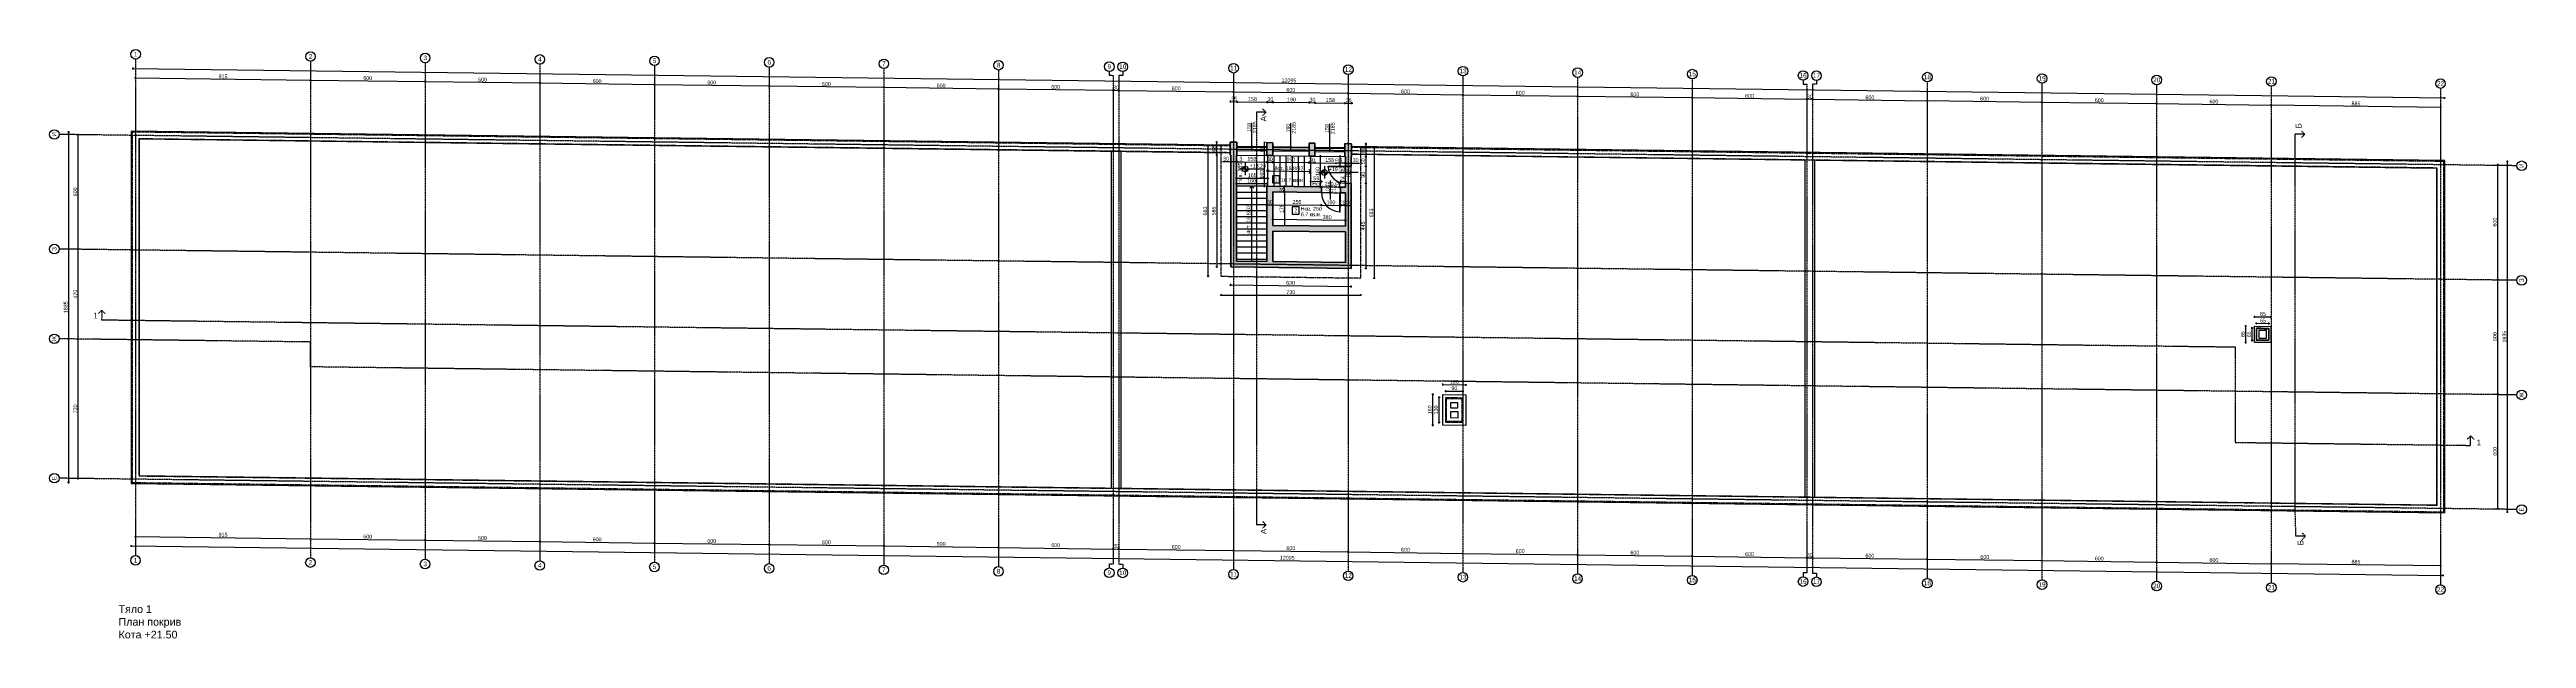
# Model space of a CAD drawing. Header units: inches. Extents: x -72385 to 39588, y -6525 to 66685.
# Drawn here: x -52750 to -39790, y -6525 to -3440 of the extents above; entities that cross this region are included whole.
import ezdxf

# ---------------------------------------------------------------- set-up
doc = ezdxf.new("R2010")
doc.units = ezdxf.units.IN
doc.header["$MEASUREMENT"] = 0
doc.linetypes.add('DashDot', pattern=[0.6, 0.4, -0.1, 0, -0.1])
doc.linetypes.add('Hidden', pattern=[0.4, 0.2, -0.2])
for name, color, linetype, lineweight in [('Врати', 251, 'Continuous', 25), ('Изгледни линии', 253, 'Continuous', 25), ('Линия на разрез', 252, 'DashDot', 25), ('Надписи Hсв', 252, 'Continuous', 25), ('Надписи врати', 252, 'Continuous', 25), ('Надписи коти външни', 252, 'Continuous', 25), ('Надписи коти вътрешни', 252, 'Continuous', 25), ('Надписи нива', 252, 'Continuous', 25), ('Надписи номера на пом.', 252, 'Continuous', 25), ('Надписи Оси', 252, 'Continuous', 25), ('Надписи площ', 252, 'Continuous', 25), ('Надписи прозорци', 252, 'Continuous', 25), ('Оси', 252, 'DashDot', 25), ('Прозорци', 251, 'Continuous', 25), ('Пунктир', 253, 'Hidden', 25), ('Разрезни линии', 7, 'Continuous', 35), ('Щрих стени', 254, 'Continuous', 25)]:
    doc.layers.add(name, color=color, linetype=linetype, lineweight=lineweight)
doc.styles.add('Arial Regular', font='arial.ttf')
doc.styles.get("Standard").update_dxf_attribs({"font": 'arial.ttf'})
doc.dimstyles.new('Annotative', dxfattribs={"dimscale": 0, "dimtxt": 20, "dimasz": 5, "dimexe": 5, "dimexo": 5, "dimgap": 5, "dimtad": 1, "dimdec": 0, "dimzin": 0, "dimdsep": 46, "dimtxsty": 'Standard', "dimblk": 'ARCHTICK', "dimcen": 5, "dimdle": 5, "dimadec": 0, "dimazin": 0, "dimtfac": 1, "dimtdec": 0, "dimtofl": 0, "dimtmove": 0, "dimatfit": 3, "dimldrblk": 'ARCHTICK', "dimfxl": 5, "dimfxlon": 1, "dimtolj": 1, "dimtzin": 0, "dimarcsym": 1})

# ---------------------------------------------------------------- blocks, each defined once
blk = doc.blocks.new('_ArchTick')
at = {"color": 0, "linetype": 'ByBlock', "const_width": 0.15}
blk.add_lwpolyline([(-0.5, -0.5), (0.5, 0.5)], dxfattribs=at)
blk = doc.blocks.new('*D2296')
at = {"layer": 'Defpoints', "color": 0, "ltscale": 50, "transparency": 16777216}
for p in [(-46350, -4186), (-46350, -4361), (-46288, -4361)]:
    blk.add_point(p, dxfattribs=at)
at = {"layer": 'Надписи коти вътрешни', "color": 0, "lineweight": -2, "ltscale": 50, "transparency": 16777216}
for p, q in [((-46293, -4186), (-46283, -4186)), ((-46288, -4181), (-46288, -4366)), ((-46293, -4361), (-46283, -4361))]:
    blk.add_line(p, q, dxfattribs=at)
at = {"layer": 'Надписи коти вътрешни', "color": 0, "lineweight": -2, "ltscale": 50, "transparency": 16777216, "xscale": 5, "yscale": 5, "zscale": 5}
for p, rotation in [((-46288, -4186), 90), ((-46288, -4361), 270)]:
    blk.add_blockref('_ArchTick', p, dxfattribs=dict(at, rotation=rotation))
at = {"layer": 'Надписи коти вътрешни', "color": 0, "ltscale": 50, "transparency": 16777216, "insert": (-46303, -4274), "char_height": 20, "attachment_point": 5, "rotation": 90}
blk.add_mtext('\\A1;175', dxfattribs=at)
blk = doc.blocks.new('*D2297')
at = {"layer": 'Defpoints', "color": 0, "ltscale": 50, "transparency": 16777216}
for p in [(-46350, -4186), (-46096, -4256), (-46095, -4189)]:
    blk.add_point(p, dxfattribs=at)
at = {"layer": 'Надписи коти вътрешни', "color": 0, "lineweight": -2, "ltscale": 50, "transparency": 16777216}
for p, q in [((-46356, -4253), (-46091, -4256)), ((-46351, -4248), (-46351, -4258)), ((-46096, -4251), (-46096, -4261))]:
    blk.add_line(p, q, dxfattribs=at)
at = {"layer": 'Надписи коти вътрешни', "color": 0, "lineweight": -2, "ltscale": 50, "transparency": 16777216, "xscale": 5, "yscale": 5, "zscale": 5}
for p, rotation in [((-46351, -4253), 179.2706286525478), ((-46096, -4256), 359.2706286525478)]:
    blk.add_blockref('_ArchTick', p, dxfattribs=dict(at, rotation=rotation))
at = {"layer": 'Надписи коти вътрешни', "color": 0, "ltscale": 50, "transparency": 16777216, "insert": (-46223, -4239), "char_height": 20, "attachment_point": 5, "rotation": 359.2706}
blk.add_mtext('\\A1;255', dxfattribs=at)
blk = doc.blocks.new('*D2298')
at = {"layer": 'Defpoints', "color": 0, "ltscale": 50, "transparency": 16777216}
for p in [(-46095, -4189), (-45996, -4257), (-45995, -4191)]:
    blk.add_point(p, dxfattribs=at)
at = {"layer": 'Надписи коти вътрешни', "color": 0, "lineweight": -2, "ltscale": 50, "transparency": 16777216}
for p, q in [((-46101, -4256), (-45991, -4257)), ((-46096, -4251), (-46096, -4261)), ((-45996, -4252), (-45996, -4262))]:
    blk.add_line(p, q, dxfattribs=at)
at = {"layer": 'Надписи коти вътрешни', "color": 0, "lineweight": -2, "ltscale": 50, "transparency": 16777216, "xscale": 5, "yscale": 5, "zscale": 5}
for p, rotation in [((-46096, -4256), 179.2706286518934), ((-45996, -4257), 359.2706286518934)]:
    blk.add_blockref('_ArchTick', p, dxfattribs=dict(at, rotation=rotation))
at = {"layer": 'Надписи коти вътрешни', "color": 0, "ltscale": 50, "transparency": 16777216, "insert": (-46045, -4241), "char_height": 20, "attachment_point": 5, "rotation": 359.2706}
blk.add_mtext('\\A1;100', dxfattribs=at)
blk = doc.blocks.new('*D2299')
at = {"layer": 'Defpoints', "color": 0, "ltscale": 50, "transparency": 16777216}
for p in [(-45996, -4257), (-45995, -4191), (-45970, -4191)]:
    blk.add_point(p, dxfattribs=at)
at = {"layer": 'Надписи коти вътрешни', "color": 0, "lineweight": -2, "ltscale": 50, "transparency": 16777216}
for p, q in [((-45966, -4258), (-46001, -4257)), ((-45996, -4252), (-45996, -4262)), ((-45971, -4253), (-45971, -4263))]:
    blk.add_line(p, q, dxfattribs=at)
at = {"layer": 'Надписи коти вътрешни', "color": 0, "lineweight": -2, "ltscale": 50, "transparency": 16777216, "xscale": 5, "yscale": 5, "zscale": 5}
for p, rotation in [((-45996, -4257), 179.2706286525464), ((-45971, -4258), 359.2706286525465)]:
    blk.add_blockref('_ArchTick', p, dxfattribs=dict(at, rotation=rotation))
at = {"layer": 'Надписи коти вътрешни', "color": 0, "ltscale": 50, "transparency": 16777216, "insert": (-45983, -4242), "char_height": 20, "attachment_point": 5, "rotation": 359.2706}
blk.add_mtext('\\A1;25', dxfattribs=at)
blk = doc.blocks.new('*D8293')
at = {"layer": 'Defpoints', "color": 0, "ltscale": 50, "transparency": 16777216}
for p in [(-46350, -4361), (-45970, -4366), (-45969, -4334)]:
    blk.add_point(p, dxfattribs=at)
at = {"layer": 'Надписи коти вътрешни', "color": 0, "lineweight": -2, "ltscale": 50, "transparency": 16777216}
for p, q in [((-46354, -4329), (-45964, -4334)), ((-46350, -4335), (-46349, -4325)), ((-45970, -4339), (-45969, -4329))]:
    blk.add_line(p, q, dxfattribs=at)
at = {"layer": 'Надписи коти вътрешни', "color": 0, "lineweight": -2, "ltscale": 50, "transparency": 16777216, "xscale": 5, "yscale": 5, "zscale": 5}
for p, rotation in [((-46349, -4330), 179.2706286525489), ((-45969, -4334), 359.270628652549)]:
    blk.add_blockref('_ArchTick', p, dxfattribs=dict(at, rotation=rotation))
at = {"layer": 'Надписи коти вътрешни', "color": 0, "ltscale": 50, "transparency": 16777216, "insert": (-46065, -4318), "char_height": 20, "attachment_point": 5, "rotation": 359.2706}
blk.add_mtext('\\A1;380', dxfattribs=at)
blk = doc.blocks.new('*D2300')
at = {"layer": 'Defpoints', "color": 0, "ltscale": 50, "transparency": 16777216}
for p in [(-45970, -4001), (-45999, -4051), (-45970, -4051)]:
    blk.add_point(p, dxfattribs=at)
at = {"layer": 'Надписи коти вътрешни', "color": 0, "lineweight": -2, "ltscale": 50, "transparency": 16777216}
for p, q in [((-45994, -4001), (-46004, -4001)), ((-45999, -3996), (-45999, -4056)), ((-45994, -4051), (-46004, -4051))]:
    blk.add_line(p, q, dxfattribs=at)
at = {"layer": 'Надписи коти вътрешни', "color": 0, "lineweight": -2, "ltscale": 50, "transparency": 16777216, "xscale": 5, "yscale": 5, "zscale": 5}
for p, rotation in [((-45999, -4001), 90), ((-45999, -4051), 270)]:
    blk.add_blockref('_ArchTick', p, dxfattribs=dict(at, rotation=rotation))
at = {"layer": 'Надписи коти вътрешни', "color": 0, "ltscale": 50, "transparency": 16777216, "insert": (-46014, -4026), "char_height": 20, "attachment_point": 5, "rotation": 90}
blk.add_mtext('\\A1;50', dxfattribs=at)
blk = doc.blocks.new('*D4549')
at = {"layer": 'Defpoints', "color": 0, "ltscale": 50, "transparency": 16777216}
for p in [(-45999, -4141), (-45970, -4141), (-45970, -4161)]:
    blk.add_point(p, dxfattribs=at)
at = {"layer": 'Надписи коти вътрешни', "color": 0, "lineweight": -2, "ltscale": 50, "transparency": 16777216}
for p, q in [((-45994, -4141), (-46004, -4141)), ((-45999, -4166), (-45999, -4136)), ((-45994, -4161), (-46004, -4161))]:
    blk.add_line(p, q, dxfattribs=at)
at = {"layer": 'Надписи коти вътрешни', "color": 0, "lineweight": -2, "ltscale": 50, "transparency": 16777216, "xscale": 5, "yscale": 5, "zscale": 5}
for p, rotation in [((-45999, -4141), 90), ((-45999, -4161), 270)]:
    blk.add_blockref('_ArchTick', p, dxfattribs=dict(at, rotation=rotation))
at = {"layer": 'Надписи коти вътрешни', "color": 0, "ltscale": 50, "transparency": 16777216, "insert": (-46014, -4151), "char_height": 20, "attachment_point": 5, "rotation": 90}
blk.add_mtext('\\A1;20', dxfattribs=at)
blk = doc.blocks.new('*D4129')
at = {"layer": 'Defpoints', "color": 0, "ltscale": 50, "transparency": 16777216}
for p in [(-46094, -4131), (-46151, -4159), (-46095, -4159)]:
    blk.add_point(p, dxfattribs=at)
at = {"layer": 'Надписи коти вътрешни', "color": 0, "lineweight": -2, "ltscale": 50, "transparency": 16777216}
for p, q in [((-46155, -4130), (-46089, -4131)), ((-46151, -4135), (-46150, -4125)), ((-46095, -4136), (-46094, -4126))]:
    blk.add_line(p, q, dxfattribs=at)
at = {"layer": 'Надписи коти вътрешни', "color": 0, "lineweight": -2, "ltscale": 50, "transparency": 16777216, "xscale": 5, "yscale": 5, "zscale": 5}
for p, rotation in [((-46150, -4130), 179.2706286525421), ((-46094, -4131), 359.2706286525421)]:
    blk.add_blockref('_ArchTick', p, dxfattribs=dict(at, rotation=rotation))
at = {"layer": 'Надписи коти вътрешни', "color": 0, "ltscale": 50, "transparency": 16777216, "insert": (-46122, -4115), "char_height": 20, "attachment_point": 5, "rotation": 359.2706}
blk.add_mtext('\\A1;56', dxfattribs=at)
blk = doc.blocks.new('*D4130')
at = {"layer": 'Defpoints', "color": 0, "ltscale": 50, "transparency": 16777216}
for p in [(-45994, -4132), (-45995, -4161), (-45970, -4161)]:
    blk.add_point(p, dxfattribs=at)
at = {"layer": 'Надписи коти вътрешни', "color": 0, "lineweight": -2, "ltscale": 50, "transparency": 16777216}
for p, q in [((-45964, -4133), (-45999, -4132)), ((-45995, -4137), (-45994, -4127)), ((-45970, -4138), (-45969, -4128))]:
    blk.add_line(p, q, dxfattribs=at)
at = {"layer": 'Надписи коти вътрешни', "color": 0, "lineweight": -2, "ltscale": 50, "transparency": 16777216, "xscale": 5, "yscale": 5, "zscale": 5}
for p, rotation in [((-45994, -4132), 179.2706286525463), ((-45969, -4133), 359.2706286525462)]:
    blk.add_blockref('_ArchTick', p, dxfattribs=dict(at, rotation=rotation))
at = {"layer": 'Надписи коти вътрешни', "color": 0, "ltscale": 50, "transparency": 16777216, "insert": (-45982, -4117), "char_height": 20, "attachment_point": 5, "rotation": 359.2706}
blk.add_mtext('\\A1;25', dxfattribs=at)
blk = doc.blocks.new('*D8295')
at = {"layer": 'Defpoints', "color": 0, "ltscale": 50, "transparency": 16777216}
for p in [(-46151, -3999), (-46100, -3999), (-46151, -4159)]:
    blk.add_point(p, dxfattribs=at)
at = {"layer": 'Надписи коти вътрешни', "color": 0, "lineweight": -2, "ltscale": 50, "transparency": 16777216}
for p, q in [((-46105, -3999), (-46095, -3999)), ((-46100, -4164), (-46100, -3994)), ((-46105, -4159), (-46095, -4159))]:
    blk.add_line(p, q, dxfattribs=at)
at = {"layer": 'Надписи коти вътрешни', "color": 0, "lineweight": -2, "ltscale": 50, "transparency": 16777216, "xscale": 5, "yscale": 5, "zscale": 5}
for p, rotation in [((-46100, -3999), 90), ((-46100, -4159), 270)]:
    blk.add_blockref('_ArchTick', p, dxfattribs=dict(at, rotation=rotation))
at = {"layer": 'Надписи коти вътрешни', "color": 0, "ltscale": 50, "transparency": 16777216, "insert": (-46115, -4079), "char_height": 20, "attachment_point": 5, "rotation": 90}
blk.add_mtext('\\A1;160', dxfattribs=at)
blk = doc.blocks.new('*D2301')
at = {"layer": 'Defpoints', "color": 0, "ltscale": 50, "transparency": 16777216}
for p in [(-46537, -3994), (-46380, -3996), (-46380, -4030)]:
    blk.add_point(p, dxfattribs=at)
at = {"layer": 'Надписи коти вътрешни', "color": 0, "lineweight": -2, "ltscale": 50, "transparency": 16777216}
for p, q in [((-46543, -4028), (-46375, -4030)), ((-46538, -4023), (-46538, -4033)), ((-46380, -4025), (-46380, -4035))]:
    blk.add_line(p, q, dxfattribs=at)
at = {"layer": 'Надписи коти вътрешни', "color": 0, "lineweight": -2, "ltscale": 50, "transparency": 16777216, "xscale": 5, "yscale": 5, "zscale": 5}
for p, rotation in [((-46538, -4028), 179.2706286525467), ((-46380, -4030), 359.2706286525467)]:
    blk.add_blockref('_ArchTick', p, dxfattribs=dict(at, rotation=rotation))
at = {"layer": 'Надписи коти вътрешни', "color": 0, "ltscale": 50, "transparency": 16777216, "insert": (-46459, -4013), "char_height": 20, "attachment_point": 5, "rotation": 359.2706}
blk.add_mtext('\\A1;158', dxfattribs=at)
blk = doc.blocks.new('*D2302')
at = {"layer": 'Defpoints', "color": 0, "ltscale": 50, "transparency": 16777216}
for p in [(-46350, -3966), (-46160, -3968), (-46161, -4032)]:
    blk.add_point(p, dxfattribs=at)
at = {"layer": 'Надписи коти вътрешни', "color": 0, "lineweight": -2, "ltscale": 50, "transparency": 16777216}
for p, q in [((-46356, -4030), (-46156, -4032)), ((-46351, -4025), (-46351, -4035)), ((-46161, -4027), (-46161, -4037))]:
    blk.add_line(p, q, dxfattribs=at)
at = {"layer": 'Надписи коти вътрешни', "color": 0, "lineweight": -2, "ltscale": 50, "transparency": 16777216, "xscale": 5, "yscale": 5, "zscale": 5}
for p, rotation in [((-46351, -4030), 179.2706286525462), ((-46161, -4032), 359.2706286525462)]:
    blk.add_blockref('_ArchTick', p, dxfattribs=dict(at, rotation=rotation))
at = {"layer": 'Надписи коти вътрешни', "color": 0, "ltscale": 50, "transparency": 16777216, "insert": (-46255, -4016), "char_height": 20, "attachment_point": 5, "rotation": 359.2706}
blk.add_mtext('\\A1;190', dxfattribs=at)
blk = doc.blocks.new('*D4550')
at = {"layer": 'Defpoints', "color": 0, "ltscale": 50, "transparency": 16777216}
for p in [(-46380, -3996), (-46350, -3996), (-46350, -4030)]:
    blk.add_point(p, dxfattribs=at)
at = {"layer": 'Надписи коти вътрешни', "color": 0, "lineweight": -2, "ltscale": 50, "transparency": 16777216}
for p, q in [((-46385, -4030), (-46345, -4030)), ((-46380, -4025), (-46380, -4035)), ((-46350, -4025), (-46350, -4035))]:
    blk.add_line(p, q, dxfattribs=at)
at = {"layer": 'Надписи коти вътрешни', "color": 0, "lineweight": -2, "ltscale": 50, "transparency": 16777216, "xscale": 5, "yscale": 5, "zscale": 5, "rotation": 180}
blk.add_blockref('_ArchTick', (-46380, -4030), dxfattribs=at)
at = {"layer": 'Надписи коти вътрешни', "color": 0, "lineweight": -2, "ltscale": 50, "transparency": 16777216, "xscale": 5, "yscale": 5, "zscale": 5}
blk.add_blockref('_ArchTick', (-46350, -4030), dxfattribs=at)
at = {"layer": 'Надписи коти вътрешни', "color": 0, "ltscale": 50, "transparency": 16777216, "insert": (-46365, -4015), "char_height": 20, "attachment_point": 5}
blk.add_mtext('\\A1;30', dxfattribs=at)
blk = doc.blocks.new('*D4551')
at = {"layer": 'Defpoints', "color": 0, "ltscale": 50, "transparency": 16777216}
for p in [(-46540, -3994), (-46537, -3994), (-46537, -4028)]:
    blk.add_point(p, dxfattribs=at)
at = {"layer": 'Надписи коти вътрешни', "color": 0, "lineweight": -2, "ltscale": 50, "transparency": 16777216}
for p, q in [((-46540, -4028), (-46545, -4028)), ((-46540, -4023), (-46540, -4033)), ((-46537, -4023), (-46537, -4033)), ((-46537, -4028), (-46504, -4028))]:
    blk.add_line(p, q, dxfattribs=at)
at = {"layer": 'Надписи коти вътрешни', "color": 0, "lineweight": -2, "ltscale": 50, "transparency": 16777216, "xscale": 5, "yscale": 5, "zscale": 5}
blk.add_blockref('_ArchTick', (-46540, -4028), dxfattribs=at)
at = {"layer": 'Надписи коти вътрешни', "color": 0, "lineweight": -2, "ltscale": 50, "transparency": 16777216, "xscale": 5, "yscale": 5, "zscale": 5, "rotation": 180}
blk.add_blockref('_ArchTick', (-46537, -4028), dxfattribs=at)
at = {"layer": 'Надписи коти вътрешни', "color": 0, "ltscale": 50, "transparency": 16777216, "insert": (-46516, -4012), "char_height": 20, "attachment_point": 5}
blk.add_mtext('\\A1;3', dxfattribs=at)
blk = doc.blocks.new('*D2303')
at = {"layer": 'Defpoints', "color": 0, "ltscale": 50, "transparency": 16777216}
for p in [(-46130, -3969), (-45972, -3971), (-45973, -4035)]:
    blk.add_point(p, dxfattribs=at)
at = {"layer": 'Надписи коти вътрешни', "color": 0, "lineweight": -2, "ltscale": 50, "transparency": 16777216}
for p, q in [((-46136, -4033), (-45968, -4035)), ((-46131, -4028), (-46131, -4038)), ((-45973, -4030), (-45973, -4040))]:
    blk.add_line(p, q, dxfattribs=at)
at = {"layer": 'Надписи коти вътрешни', "color": 0, "lineweight": -2, "ltscale": 50, "transparency": 16777216, "xscale": 5, "yscale": 5, "zscale": 5}
for p, rotation in [((-46131, -4033), 179.2706286525448), ((-45973, -4035), 359.2706286525448)]:
    blk.add_blockref('_ArchTick', p, dxfattribs=dict(at, rotation=rotation))
at = {"layer": 'Надписи коти вътрешни', "color": 0, "ltscale": 50, "transparency": 16777216, "insert": (-46052, -4019), "char_height": 20, "attachment_point": 5, "rotation": 359.2706}
blk.add_mtext('\\A1;158', dxfattribs=at)
blk = doc.blocks.new('*D2304')
at = {"layer": 'Defpoints', "color": 0, "ltscale": 50, "transparency": 16777216}
for p in [(-46160, -3998), (-46130, -3999), (-46130, -4033)]:
    blk.add_point(p, dxfattribs=at)
at = {"layer": 'Надписи коти вътрешни', "color": 0, "lineweight": -2, "ltscale": 50, "transparency": 16777216}
for p, q in [((-46165, -4033), (-46125, -4033)), ((-46160, -4028), (-46160, -4038)), ((-46130, -4028), (-46130, -4038))]:
    blk.add_line(p, q, dxfattribs=at)
at = {"layer": 'Надписи коти вътрешни', "color": 0, "lineweight": -2, "ltscale": 50, "transparency": 16777216, "xscale": 5, "yscale": 5, "zscale": 5, "rotation": 180}
blk.add_blockref('_ArchTick', (-46160, -4033), dxfattribs=at)
at = {"layer": 'Надписи коти вътрешни', "color": 0, "lineweight": -2, "ltscale": 50, "transparency": 16777216, "xscale": 5, "yscale": 5, "zscale": 5}
blk.add_blockref('_ArchTick', (-46130, -4033), dxfattribs=at)
at = {"layer": 'Надписи коти вътрешни', "color": 0, "ltscale": 50, "transparency": 16777216, "insert": (-46145, -4018), "char_height": 20, "attachment_point": 5}
blk.add_mtext('\\A1;30', dxfattribs=at)
blk = doc.blocks.new('*D4552')
at = {"layer": 'Defpoints', "color": 0, "ltscale": 50, "transparency": 16777216}
for p in [(-45972, -4001), (-45970, -4001), (-45973, -4035)]:
    blk.add_point(p, dxfattribs=at)
at = {"layer": 'Надписи коти вътрешни', "color": 0, "lineweight": -2, "ltscale": 50, "transparency": 16777216}
for p, q in [((-45973, -4035), (-46006, -4034)), ((-45973, -4030), (-45973, -4040)), ((-45970, -4030), (-45970, -4040)), ((-45970, -4035), (-45965, -4035))]:
    blk.add_line(p, q, dxfattribs=at)
at = {"layer": 'Надписи коти вътрешни', "color": 0, "lineweight": -2, "ltscale": 50, "transparency": 16777216, "xscale": 5, "yscale": 5, "zscale": 5}
for p, rotation in [((-45973, -4035), 359.2706286525879), ((-45970, -4035), 179.2706286525879)]:
    blk.add_blockref('_ArchTick', p, dxfattribs=dict(at, rotation=rotation))
at = {"layer": 'Надписи коти вътрешни', "color": 0, "ltscale": 50, "transparency": 16777216, "insert": (-45994, -4019), "char_height": 20, "attachment_point": 5, "rotation": 359.2706}
blk.add_mtext('\\A1;3', dxfattribs=at)
blk = doc.blocks.new('*D4553')
at = {"layer": 'Defpoints', "color": 0, "ltscale": 50, "transparency": 16777216}
for p in [(-46570, -3993), (-46643, -4578), (-46570, -4578)]:
    blk.add_point(p, dxfattribs=at)
at = {"layer": 'Надписи коти вътрешни', "color": 0, "lineweight": -2, "ltscale": 50, "transparency": 16777216}
for p, q in [((-46638, -3993), (-46648, -3993)), ((-46643, -3988), (-46643, -4583)), ((-46638, -4578), (-46648, -4578))]:
    blk.add_line(p, q, dxfattribs=at)
at = {"layer": 'Надписи коти вътрешни', "color": 0, "lineweight": -2, "ltscale": 50, "transparency": 16777216, "xscale": 5, "yscale": 5, "zscale": 5}
for p, rotation in [((-46643, -3993), 90), ((-46643, -4578), 270)]:
    blk.add_blockref('_ArchTick', p, dxfattribs=dict(at, rotation=rotation))
at = {"layer": 'Надписи коти вътрешни', "color": 0, "ltscale": 50, "transparency": 16777216, "insert": (-46658, -4286), "char_height": 20, "attachment_point": 5, "rotation": 90}
blk.add_mtext('\\A1;585', dxfattribs=at)
blk = doc.blocks.new('*D4554')
at = {"layer": 'Defpoints', "color": 0, "ltscale": 50, "transparency": 16777216}
for p in [(-46570, -4578), (-45940, -4586), (-45941, -4681)]:
    blk.add_point(p, dxfattribs=at)
at = {"layer": 'Надписи коти вътрешни', "color": 0, "lineweight": -2, "ltscale": 50, "transparency": 16777216}
for p, q in [((-46576, -4673), (-45936, -4681)), ((-46571, -4668), (-46571, -4678)), ((-45941, -4676), (-45941, -4686))]:
    blk.add_line(p, q, dxfattribs=at)
at = {"layer": 'Надписи коти вътрешни', "color": 0, "lineweight": -2, "ltscale": 50, "transparency": 16777216, "xscale": 5, "yscale": 5, "zscale": 5}
for p, rotation in [((-46571, -4673), 179.2706286525463), ((-45941, -4681), 359.2706286525462)]:
    blk.add_blockref('_ArchTick', p, dxfattribs=dict(at, rotation=rotation))
at = {"layer": 'Надписи коти вътрешни', "color": 0, "ltscale": 50, "transparency": 16777216, "insert": (-46256, -4662), "char_height": 20, "attachment_point": 5, "rotation": 359.2706}
blk.add_mtext('\\A1;630', dxfattribs=at)
blk = doc.blocks.new('*D4174')
at = {"layer": 'Defpoints', "color": 0, "ltscale": 50, "transparency": 16777216}
for p in [(-46620, -4628), (-45890, -4637), (-45890, -4726)]:
    blk.add_point(p, dxfattribs=at)
at = {"layer": 'Надписи коти вътрешни', "color": 0, "lineweight": -2, "ltscale": 50, "transparency": 16777216}
for p, q in [((-46625, -4726), (-45885, -4726)), ((-46620, -4721), (-46620, -4731)), ((-45890, -4721), (-45890, -4731))]:
    blk.add_line(p, q, dxfattribs=at)
at = {"layer": 'Надписи коти вътрешни', "color": 0, "lineweight": -2, "ltscale": 50, "transparency": 16777216, "xscale": 5, "yscale": 5, "zscale": 5, "rotation": 180}
blk.add_blockref('_ArchTick', (-46620, -4726), dxfattribs=at)
at = {"layer": 'Надписи коти вътрешни', "color": 0, "lineweight": -2, "ltscale": 50, "transparency": 16777216, "xscale": 5, "yscale": 5, "zscale": 5}
blk.add_blockref('_ArchTick', (-45890, -4726), dxfattribs=at)
at = {"layer": 'Надписи коти вътрешни', "color": 0, "ltscale": 50, "transparency": 16777216, "insert": (-46255, -4711), "char_height": 20, "attachment_point": 5}
blk.add_mtext('\\A1;730', dxfattribs=at)
blk = doc.blocks.new('*D4175')
at = {"layer": 'Defpoints', "color": 0, "ltscale": 50, "transparency": 16777216}
for p in [(-46688, -3945), (-46620, -3945), (-46620, -4628)]:
    blk.add_point(p, dxfattribs=at)
at = {"layer": 'Надписи коти вътрешни', "color": 0, "lineweight": -2, "ltscale": 50, "transparency": 16777216}
for p, q in [((-46683, -3945), (-46693, -3945)), ((-46688, -4633), (-46688, -3940)), ((-46683, -4628), (-46693, -4628))]:
    blk.add_line(p, q, dxfattribs=at)
at = {"layer": 'Надписи коти вътрешни', "color": 0, "lineweight": -2, "ltscale": 50, "transparency": 16777216, "xscale": 5, "yscale": 5, "zscale": 5}
for p, rotation in [((-46688, -3945), 90), ((-46688, -4628), 270)]:
    blk.add_blockref('_ArchTick', p, dxfattribs=dict(at, rotation=rotation))
at = {"layer": 'Надписи коти вътрешни', "color": 0, "ltscale": 50, "transparency": 16777216, "insert": (-46703, -4286), "char_height": 20, "attachment_point": 5, "rotation": 90}
blk.add_mtext('\\A1;683', dxfattribs=at)
blk = doc.blocks.new('*D2319')
at = {"layer": 'Defpoints', "color": 0, "ltscale": 50, "transparency": 16777216}
for p in [(-46643, -3926), (-46572, -3926), (-46572, -3993)]:
    blk.add_point(p, dxfattribs=at)
at = {"layer": 'Надписи коти вътрешни', "color": 0, "lineweight": -2, "ltscale": 50, "transparency": 16777216}
for p, q in [((-46638, -3926), (-46648, -3926)), ((-46638, -3993), (-46648, -3993)), ((-46643, -3998), (-46643, -3921))]:
    blk.add_line(p, q, dxfattribs=at)
at = {"layer": 'Надписи коти вътрешни', "color": 0, "lineweight": -2, "ltscale": 50, "transparency": 16777216, "xscale": 5, "yscale": 5, "zscale": 5}
for p, rotation in [((-46643, -3926), 90), ((-46643, -3993), 270)]:
    blk.add_blockref('_ArchTick', p, dxfattribs=dict(at, rotation=rotation))
at = {"layer": 'Надписи коти вътрешни', "color": 0, "ltscale": 50, "transparency": 16777216, "insert": (-46658, -3959), "char_height": 20, "attachment_point": 5, "rotation": 90}
blk.add_mtext('\\A1;68', dxfattribs=at)
blk = doc.blocks.new('*D2320')
at = {"layer": 'Defpoints', "color": 0, "ltscale": 50, "transparency": 16777216}
for p in [(-45937, -3934), (-45937, -4001), (-45862, -4001)]:
    blk.add_point(p, dxfattribs=at)
at = {"layer": 'Надписи коти вътрешни', "color": 0, "lineweight": -2, "ltscale": 50, "transparency": 16777216}
for p, q in [((-45867, -3934), (-45857, -3934)), ((-45867, -4001), (-45857, -4001)), ((-45862, -3929), (-45862, -4006))]:
    blk.add_line(p, q, dxfattribs=at)
at = {"layer": 'Надписи коти вътрешни', "color": 0, "lineweight": -2, "ltscale": 50, "transparency": 16777216, "xscale": 5, "yscale": 5, "zscale": 5}
for p, rotation in [((-45862, -3934), 90), ((-45862, -4001), 270)]:
    blk.add_blockref('_ArchTick', p, dxfattribs=dict(at, rotation=rotation))
at = {"layer": 'Надписи коти вътрешни', "color": 0, "ltscale": 50, "transparency": 16777216, "insert": (-45877, -3967), "char_height": 20, "attachment_point": 5, "rotation": 90}
blk.add_mtext('\\A1;68', dxfattribs=at)
blk = doc.blocks.new('*D2321')
at = {"layer": 'Defpoints', "color": 0, "ltscale": 50, "transparency": 16777216}
for p in [(-45940, -4001), (-45940, -4051), (-45862, -4051)]:
    blk.add_point(p, dxfattribs=at)
at = {"layer": 'Надписи коти вътрешни', "color": 0, "lineweight": -2, "ltscale": 50, "transparency": 16777216}
for p, q in [((-45867, -4001), (-45857, -4001)), ((-45862, -3996), (-45862, -4056)), ((-45867, -4051), (-45857, -4051))]:
    blk.add_line(p, q, dxfattribs=at)
at = {"layer": 'Надписи коти вътрешни', "color": 0, "lineweight": -2, "ltscale": 50, "transparency": 16777216, "xscale": 5, "yscale": 5, "zscale": 5}
for p, rotation in [((-45862, -4001), 90), ((-45862, -4051), 270)]:
    blk.add_blockref('_ArchTick', p, dxfattribs=dict(at, rotation=rotation))
at = {"layer": 'Надписи коти вътрешни', "color": 0, "ltscale": 50, "transparency": 16777216, "insert": (-45877, -4026), "char_height": 20, "attachment_point": 5, "rotation": 90}
blk.add_mtext('\\A1;50', dxfattribs=at)
blk = doc.blocks.new('*D2322')
at = {"layer": 'Defpoints', "color": 0, "ltscale": 50, "transparency": 16777216}
for p in [(-45940, -4051), (-45940, -4141), (-45862, -4141)]:
    blk.add_point(p, dxfattribs=at)
at = {"layer": 'Надписи коти вътрешни', "color": 0, "lineweight": -2, "ltscale": 50, "transparency": 16777216}
for p, q in [((-45867, -4051), (-45857, -4051)), ((-45867, -4141), (-45857, -4141)), ((-45862, -4046), (-45862, -4146))]:
    blk.add_line(p, q, dxfattribs=at)
at = {"layer": 'Надписи коти вътрешни', "color": 0, "lineweight": -2, "ltscale": 50, "transparency": 16777216, "xscale": 5, "yscale": 5, "zscale": 5}
for p, rotation in [((-45862, -4051), 90), ((-45862, -4141), 270)]:
    blk.add_blockref('_ArchTick', p, dxfattribs=dict(at, rotation=rotation))
at = {"layer": 'Надписи коти вътрешни', "color": 0, "ltscale": 50, "transparency": 16777216, "insert": (-45877, -4096), "char_height": 20, "attachment_point": 5, "rotation": 90}
blk.add_mtext('\\A1;90', dxfattribs=at)
blk = doc.blocks.new('*D2323')
at = {"layer": 'Defpoints', "color": 0, "ltscale": 50, "transparency": 16777216}
for p in [(-45940, -4141), (-45940, -4586), (-45862, -4586)]:
    blk.add_point(p, dxfattribs=at)
at = {"layer": 'Надписи коти вътрешни', "color": 0, "lineweight": -2, "ltscale": 50, "transparency": 16777216}
for p, q in [((-45867, -4141), (-45857, -4141)), ((-45862, -4136), (-45862, -4591)), ((-45867, -4586), (-45857, -4586))]:
    blk.add_line(p, q, dxfattribs=at)
at = {"layer": 'Надписи коти вътрешни', "color": 0, "lineweight": -2, "ltscale": 50, "transparency": 16777216, "xscale": 5, "yscale": 5, "zscale": 5}
for p, rotation in [((-45862, -4141), 90), ((-45862, -4586), 270)]:
    blk.add_blockref('_ArchTick', p, dxfattribs=dict(at, rotation=rotation))
at = {"layer": 'Надписи коти вътрешни', "color": 0, "ltscale": 50, "transparency": 16777216, "insert": (-45877, -4364), "char_height": 20, "attachment_point": 5, "rotation": 90}
blk.add_mtext('\\A1;445', dxfattribs=at)
blk = doc.blocks.new('*D2324')
at = {"layer": 'Defpoints', "color": 0, "ltscale": 50, "transparency": 16777216}
for p in [(-45890, -3954), (-45890, -4637), (-45819, -4637)]:
    blk.add_point(p, dxfattribs=at)
at = {"layer": 'Надписи коти вътрешни', "color": 0, "lineweight": -2, "ltscale": 50, "transparency": 16777216}
for p, q in [((-45824, -3954), (-45814, -3954)), ((-45819, -3949), (-45819, -4642)), ((-45824, -4637), (-45814, -4637))]:
    blk.add_line(p, q, dxfattribs=at)
at = {"layer": 'Надписи коти вътрешни', "color": 0, "lineweight": -2, "ltscale": 50, "transparency": 16777216, "xscale": 5, "yscale": 5, "zscale": 5}
for p, rotation in [((-45819, -3954), 90), ((-45819, -4637), 270)]:
    blk.add_blockref('_ArchTick', p, dxfattribs=dict(at, rotation=rotation))
at = {"layer": 'Надписи коти вътрешни', "color": 0, "ltscale": 50, "transparency": 16777216, "insert": (-45834, -4296), "char_height": 20, "attachment_point": 5, "rotation": 90}
blk.add_mtext('\\A1;683', dxfattribs=at)
blk = doc.blocks.new('*D8294')
at = {"layer": 'Defpoints', "color": 0, "ltscale": 50, "transparency": 16777216}
for p in [(-46392, -3996), (-46375, -3996), (-46375, -4156)]:
    blk.add_point(p, dxfattribs=at)
at = {"layer": 'Надписи коти вътрешни', "color": 0, "lineweight": -2, "ltscale": 50, "transparency": 16777216}
for p, q in [((-46387, -3996), (-46397, -3996)), ((-46392, -4161), (-46392, -3991)), ((-46387, -4156), (-46397, -4156))]:
    blk.add_line(p, q, dxfattribs=at)
at = {"layer": 'Надписи коти вътрешни', "color": 0, "lineweight": -2, "ltscale": 50, "transparency": 16777216, "xscale": 5, "yscale": 5, "zscale": 5}
for p, rotation in [((-46392, -3996), 90), ((-46392, -4156), 270)]:
    blk.add_blockref('_ArchTick', p, dxfattribs=dict(at, rotation=rotation))
at = {"layer": 'Надписи коти вътрешни', "color": 0, "ltscale": 50, "transparency": 16777216, "insert": (-46407, -4093), "char_height": 20, "attachment_point": 5, "rotation": 90}
blk.add_mtext('\\A1;160', dxfattribs=at)
blk = doc.blocks.new('*D2329')
at = {"layer": 'Defpoints', "color": 0, "ltscale": 50, "transparency": 16777216}
for p in [(-46540, -4143), (-46540, -4156), (-46380, -4156)]:
    blk.add_point(p, dxfattribs=at)
at = {"layer": 'Надписи коти вътрешни', "color": 0, "lineweight": -2, "ltscale": 50, "transparency": 16777216}
for p, q in [((-46375, -4143), (-46545, -4143)), ((-46540, -4148), (-46540, -4138)), ((-46380, -4148), (-46380, -4138))]:
    blk.add_line(p, q, dxfattribs=at)
at = {"layer": 'Надписи коти вътрешни', "color": 0, "lineweight": -2, "ltscale": 50, "transparency": 16777216, "xscale": 5, "yscale": 5, "zscale": 5, "rotation": 180}
blk.add_blockref('_ArchTick', (-46540, -4143), dxfattribs=at)
at = {"layer": 'Надписи коти вътрешни', "color": 0, "lineweight": -2, "ltscale": 50, "transparency": 16777216, "xscale": 5, "yscale": 5, "zscale": 5}
blk.add_blockref('_ArchTick', (-46380, -4143), dxfattribs=at)
at = {"layer": 'Надписи коти вътрешни', "color": 0, "ltscale": 50, "transparency": 16777216, "insert": (-46460, -4128), "char_height": 20, "attachment_point": 5}
blk.add_mtext('\\A1;160', dxfattribs=at)
blk = doc.blocks.new('*D2330')
at = {"layer": 'Defpoints', "color": 0, "ltscale": 50, "transparency": 16777216}
for p in [(-46375, -4114), (-46540, -4156), (-46375, -4156)]:
    blk.add_point(p, dxfattribs=at)
at = {"layer": 'Надписи коти вътрешни', "color": 0, "lineweight": -2, "ltscale": 50, "transparency": 16777216}
for p, q in [((-46545, -4114), (-46370, -4114)), ((-46540, -4119), (-46540, -4109)), ((-46375, -4119), (-46375, -4109))]:
    blk.add_line(p, q, dxfattribs=at)
at = {"layer": 'Надписи коти вътрешни', "color": 0, "lineweight": -2, "ltscale": 50, "transparency": 16777216, "xscale": 5, "yscale": 5, "zscale": 5}
for p, rotation in [((-46540, -4114), 179.9780722249597), ((-46375, -4114), 359.9780722249598)]:
    blk.add_blockref('_ArchTick', p, dxfattribs=dict(at, rotation=rotation))
at = {"layer": 'Надписи коти вътрешни', "color": 0, "ltscale": 50, "transparency": 16777216, "insert": (-46457, -4099), "char_height": 20, "attachment_point": 5, "rotation": 359.9781}
blk.add_mtext('\\A1;165', dxfattribs=at)
blk = doc.blocks.new('*D3544')
at = {"layer": 'Defpoints', "color": 0, "ltscale": 50, "transparency": 16777216}
for p in [(-45445, -5263), (-45355, -5264), (-45354, -5230)]:
    blk.add_point(p, dxfattribs=at)
at = {"layer": 'Надписи коти вътрешни', "color": 0, "lineweight": -2, "ltscale": 50, "transparency": 16777216}
for p, q in [((-45449, -5229), (-45349, -5230)), ((-45444, -5234), (-45444, -5224)), ((-45354, -5235), (-45354, -5225))]:
    blk.add_line(p, q, dxfattribs=at)
at = {"layer": 'Надписи коти вътрешни', "color": 0, "lineweight": -2, "ltscale": 50, "transparency": 16777216, "xscale": 5, "yscale": 5, "zscale": 5}
for p, rotation in [((-45444, -5229), 179.2706286525532), ((-45354, -5230), 359.2706286525532)]:
    blk.add_blockref('_ArchTick', p, dxfattribs=dict(at, rotation=rotation))
at = {"layer": 'Надписи коти вътрешни', "color": 0, "ltscale": 50, "transparency": 16777216, "insert": (-45399, -5214), "char_height": 20, "attachment_point": 5, "rotation": 359.2706}
blk.add_mtext('\\A1;90', dxfattribs=at)
blk = doc.blocks.new('*D3545')
at = {"layer": 'Defpoints', "color": 0, "ltscale": 50, "transparency": 16777216}
for p in [(-45460, -5247), (-45340, -5249), (-45339, -5197)]:
    blk.add_point(p, dxfattribs=at)
at = {"layer": 'Надписи коти вътрешни', "color": 0, "lineweight": -2, "ltscale": 50, "transparency": 16777216}
for p, q in [((-45464, -5195), (-45334, -5197)), ((-45459, -5200), (-45459, -5190)), ((-45339, -5202), (-45339, -5192))]:
    blk.add_line(p, q, dxfattribs=at)
at = {"layer": 'Надписи коти вътрешни', "color": 0, "lineweight": -2, "ltscale": 50, "transparency": 16777216, "xscale": 5, "yscale": 5, "zscale": 5}
for p, rotation in [((-45459, -5195), 179.2706286525532), ((-45339, -5197), 359.2706286525532)]:
    blk.add_blockref('_ArchTick', p, dxfattribs=dict(at, rotation=rotation))
at = {"layer": 'Надписи коти вътрешни', "color": 0, "ltscale": 50, "transparency": 16777216, "insert": (-45399, -5181), "char_height": 20, "attachment_point": 5, "rotation": 359.2706}
blk.add_mtext('\\A1;120', dxfattribs=at)
blk = doc.blocks.new('*D3546')
at = {"layer": 'Defpoints', "color": 0, "ltscale": 50, "transparency": 16777216}
for p in [(-45479, -5263), (-45445, -5263), (-45445, -5393)]:
    blk.add_point(p, dxfattribs=at)
at = {"layer": 'Надписи коти вътрешни', "color": 0, "lineweight": -2, "ltscale": 50, "transparency": 16777216}
for p, q in [((-45474, -5263), (-45484, -5263)), ((-45479, -5398), (-45479, -5258)), ((-45474, -5393), (-45484, -5393))]:
    blk.add_line(p, q, dxfattribs=at)
at = {"layer": 'Надписи коти вътрешни', "color": 0, "lineweight": -2, "ltscale": 50, "transparency": 16777216, "xscale": 5, "yscale": 5, "zscale": 5}
for p, rotation in [((-45479, -5263), 90), ((-45479, -5393), 270)]:
    blk.add_blockref('_ArchTick', p, dxfattribs=dict(at, rotation=rotation))
at = {"layer": 'Надписи коти вътрешни', "color": 0, "ltscale": 50, "transparency": 16777216, "insert": (-45495, -5328), "char_height": 20, "attachment_point": 5, "rotation": 90}
blk.add_mtext('\\A1;130', dxfattribs=at)
blk = doc.blocks.new('*D3547')
at = {"layer": 'Defpoints', "color": 0, "ltscale": 50, "transparency": 16777216}
for p in [(-45512, -5247), (-45460, -5247), (-45460, -5407)]:
    blk.add_point(p, dxfattribs=at)
at = {"layer": 'Надписи коти вътрешни', "color": 0, "lineweight": -2, "ltscale": 50, "transparency": 16777216}
for p, q in [((-45507, -5247), (-45517, -5247)), ((-45512, -5412), (-45512, -5242)), ((-45507, -5407), (-45517, -5407))]:
    blk.add_line(p, q, dxfattribs=at)
at = {"layer": 'Надписи коти вътрешни', "color": 0, "lineweight": -2, "ltscale": 50, "transparency": 16777216, "xscale": 5, "yscale": 5, "zscale": 5}
for p, rotation in [((-45512, -5247), 90), ((-45512, -5407), 270)]:
    blk.add_blockref('_ArchTick', p, dxfattribs=dict(at, rotation=rotation))
at = {"layer": 'Надписи коти вътрешни', "color": 0, "ltscale": 50, "transparency": 16777216, "insert": (-45528, -5327), "char_height": 20, "attachment_point": 5, "rotation": 90}
blk.add_mtext('\\A1;160', dxfattribs=at)
blk = doc.blocks.new('*D3548')
at = {"layer": 'Defpoints', "color": 0, "ltscale": 50, "transparency": 16777216}
for p in [(-41202, -4899), (-41137, -4875), (-41137, -4900)]:
    blk.add_point(p, dxfattribs=at)
at = {"layer": 'Надписи коти вътрешни', "color": 0, "lineweight": -2, "ltscale": 50, "transparency": 16777216}
for p, q in [((-41207, -4874), (-41132, -4875)), ((-41202, -4879), (-41202, -4869)), ((-41137, -4880), (-41137, -4870))]:
    blk.add_line(p, q, dxfattribs=at)
at = {"layer": 'Надписи коти вътрешни', "color": 0, "lineweight": -2, "ltscale": 50, "transparency": 16777216, "xscale": 5, "yscale": 5, "zscale": 5}
for p, rotation in [((-41202, -4874), 179.2706286524212), ((-41137, -4875), 359.2706286524212)]:
    blk.add_blockref('_ArchTick', p, dxfattribs=dict(at, rotation=rotation))
at = {"layer": 'Надписи коти вътрешни', "color": 0, "ltscale": 50, "transparency": 16777216, "insert": (-41169, -4860), "char_height": 20, "attachment_point": 5, "rotation": 359.2706}
blk.add_mtext('\\A1;65', dxfattribs=at)
blk = doc.blocks.new('*D3549')
at = {"layer": 'Defpoints', "color": 0, "ltscale": 50, "transparency": 16777216}
for p in [(-41212, -4889), (-41127, -4841), (-41127, -4890)]:
    blk.add_point(p, dxfattribs=at)
at = {"layer": 'Надписи коти вътрешни', "color": 0, "lineweight": -2, "ltscale": 50, "transparency": 16777216}
for p, q in [((-41217, -4840), (-41122, -4841)), ((-41212, -4845), (-41212, -4835)), ((-41127, -4846), (-41127, -4836))]:
    blk.add_line(p, q, dxfattribs=at)
at = {"layer": 'Надписи коти вътрешни', "color": 0, "lineweight": -2, "ltscale": 50, "transparency": 16777216, "xscale": 5, "yscale": 5, "zscale": 5}
for p, rotation in [((-41212, -4840), 179.2706286524212), ((-41127, -4841), 359.2706286524212)]:
    blk.add_blockref('_ArchTick', p, dxfattribs=dict(at, rotation=rotation))
at = {"layer": 'Надписи коти вътрешни', "color": 0, "ltscale": 50, "transparency": 16777216, "insert": (-41169, -4825), "char_height": 20, "attachment_point": 5, "rotation": 359.2706}
blk.add_mtext('\\A1;85', dxfattribs=at)
blk = doc.blocks.new('*D3550')
at = {"layer": 'Defpoints', "color": 0, "ltscale": 50, "transparency": 16777216}
for p in [(-41225, -4899), (-41202, -4899), (-41202, -4964)]:
    blk.add_point(p, dxfattribs=at)
at = {"layer": 'Надписи коти вътрешни', "color": 0, "lineweight": -2, "ltscale": 50, "transparency": 16777216}
for p, q in [((-41220, -4899), (-41230, -4899)), ((-41225, -4969), (-41225, -4894)), ((-41220, -4964), (-41230, -4964))]:
    blk.add_line(p, q, dxfattribs=at)
at = {"layer": 'Надписи коти вътрешни', "color": 0, "lineweight": -2, "ltscale": 50, "transparency": 16777216, "xscale": 5, "yscale": 5, "zscale": 5}
for p, rotation in [((-41225, -4899), 90), ((-41225, -4964), 270)]:
    blk.add_blockref('_ArchTick', p, dxfattribs=dict(at, rotation=rotation))
at = {"layer": 'Надписи коти вътрешни', "color": 0, "ltscale": 50, "transparency": 16777216, "insert": (-41241, -4932), "char_height": 20, "attachment_point": 5, "rotation": 90}
blk.add_mtext('\\A1;65', dxfattribs=at)
blk = doc.blocks.new('*D3551')
at = {"layer": 'Defpoints', "color": 0, "ltscale": 50, "transparency": 16777216}
for p in [(-41259, -4889), (-41212, -4889), (-41212, -4974)]:
    blk.add_point(p, dxfattribs=at)
at = {"layer": 'Надписи коти вътрешни', "color": 0, "lineweight": -2, "ltscale": 50, "transparency": 16777216}
for p, q in [((-41254, -4889), (-41264, -4889)), ((-41259, -4979), (-41259, -4884)), ((-41254, -4974), (-41264, -4974))]:
    blk.add_line(p, q, dxfattribs=at)
at = {"layer": 'Надписи коти вътрешни', "color": 0, "lineweight": -2, "ltscale": 50, "transparency": 16777216, "xscale": 5, "yscale": 5, "zscale": 5}
for p, rotation in [((-41259, -4889), 90), ((-41259, -4974), 270)]:
    blk.add_blockref('_ArchTick', p, dxfattribs=dict(at, rotation=rotation))
at = {"layer": 'Надписи коти вътрешни', "color": 0, "ltscale": 50, "transparency": 16777216, "insert": (-41274, -4931), "char_height": 20, "attachment_point": 5, "rotation": 90}
blk.add_mtext('\\A1;85', dxfattribs=at)
blk = doc.blocks.new('*D6477')
at = {"layer": 'Defpoints', "color": 0, "ltscale": 50, "transparency": 16777216}
for p in [(-41125, -6133), (-41125, -6133), (-40240, -6144)]:
    blk.add_point(p, dxfattribs=at)
at = {"layer": 'Надписи коти външни', "color": 0, "lineweight": -2, "ltscale": 50, "transparency": 16777216}
for p, q in [((-40235, -6144), (-41130, -6133)), ((-41125, -6133), (-41125, -6128)), ((-40240, -6144), (-40240, -6139))]:
    blk.add_line(p, q, dxfattribs=at)
at = {"layer": 'Надписи коти външни', "color": 0, "lineweight": -2, "ltscale": 50, "transparency": 16777216, "xscale": 5, "yscale": 5, "zscale": 5}
for p, rotation in [((-41125, -6133), 179.2706286525298), ((-40240, -6144), 359.2706286525298)]:
    blk.add_blockref('_ArchTick', p, dxfattribs=dict(at, rotation=rotation))
at = {"layer": 'Надписи коти външни', "color": 0, "ltscale": 50, "transparency": 16777216, "insert": (-40682, -6123), "char_height": 20, "attachment_point": 5, "rotation": 359.2706}
blk.add_mtext('\\A1;885', dxfattribs=at)
blk = doc.blocks.new('*D6478')
at = {"layer": 'Defpoints', "color": 0, "ltscale": 50, "transparency": 16777216}
for p in [(-52300, -5990), (-51385, -6002), (-51385, -6002)]:
    blk.add_point(p, dxfattribs=at)
at = {"layer": 'Надписи коти външни', "color": 0, "lineweight": -2, "ltscale": 50, "transparency": 16777216}
for p, q in [((-52305, -5990), (-51380, -6002)), ((-52300, -5990), (-52300, -5995)), ((-51385, -6002), (-51385, -6007))]:
    blk.add_line(p, q, dxfattribs=at)
at = {"layer": 'Надписи коти външни', "color": 0, "lineweight": -2, "ltscale": 50, "transparency": 16777216, "xscale": 5, "yscale": 5, "zscale": 5}
for p, rotation in [((-52300, -5990), 179.2706286525471), ((-51385, -6002), 359.2706286525471)]:
    blk.add_blockref('_ArchTick', p, dxfattribs=dict(at, rotation=rotation))
at = {"layer": 'Надписи коти външни', "color": 0, "ltscale": 50, "transparency": 16777216, "insert": (-51842, -5981), "char_height": 20, "attachment_point": 5, "rotation": 359.2706}
blk.add_mtext('\\A1;915', dxfattribs=at)
blk = doc.blocks.new('*D6479')
at = {"layer": 'Defpoints', "color": 0, "ltscale": 50, "transparency": 16777216}
for p in [(-51385, -6002), (-50785, -6010), (-50785, -6010)]:
    blk.add_point(p, dxfattribs=at)
at = {"layer": 'Надписи коти външни', "color": 0, "lineweight": -2, "ltscale": 50, "transparency": 16777216}
for p, q in [((-51390, -6002), (-50780, -6010)), ((-51385, -6002), (-51385, -6007)), ((-50785, -6010), (-50785, -6015))]:
    blk.add_line(p, q, dxfattribs=at)
at = {"layer": 'Надписи коти външни', "color": 0, "lineweight": -2, "ltscale": 50, "transparency": 16777216, "xscale": 5, "yscale": 5, "zscale": 5}
for p, rotation in [((-51385, -6002), 179.2706286525473), ((-50785, -6010), 359.2706286525473)]:
    blk.add_blockref('_ArchTick', p, dxfattribs=dict(at, rotation=rotation))
at = {"layer": 'Надписи коти външни', "color": 0, "ltscale": 50, "transparency": 16777216, "insert": (-51085, -5991), "char_height": 20, "attachment_point": 5, "rotation": 359.2706}
blk.add_mtext('\\A1;600', dxfattribs=at)
blk = doc.blocks.new('*D6480')
at = {"layer": 'Defpoints', "color": 0, "ltscale": 50, "transparency": 16777216}
for p in [(-50785, -6010), (-50185, -6017), (-50185, -6017)]:
    blk.add_point(p, dxfattribs=at)
at = {"layer": 'Надписи коти външни', "color": 0, "lineweight": -2, "ltscale": 50, "transparency": 16777216}
for p, q in [((-50790, -6010), (-50180, -6017)), ((-50785, -6010), (-50785, -6005)), ((-50185, -6017), (-50185, -6012))]:
    blk.add_line(p, q, dxfattribs=at)
at = {"layer": 'Надписи коти външни', "color": 0, "lineweight": -2, "ltscale": 50, "transparency": 16777216, "xscale": 5, "yscale": 5, "zscale": 5}
for p, rotation in [((-50785, -6010), 179.2706286525473), ((-50185, -6017), 359.2706286525473)]:
    blk.add_blockref('_ArchTick', p, dxfattribs=dict(at, rotation=rotation))
at = {"layer": 'Надписи коти външни', "color": 0, "ltscale": 50, "transparency": 16777216, "insert": (-50485, -5998), "char_height": 20, "attachment_point": 5, "rotation": 359.2706}
blk.add_mtext('\\A1;600', dxfattribs=at)
blk = doc.blocks.new('*D6481')
at = {"layer": 'Defpoints', "color": 0, "ltscale": 50, "transparency": 16777216}
for p in [(-50185, -6017), (-49585, -6025), (-49585, -6025)]:
    blk.add_point(p, dxfattribs=at)
at = {"layer": 'Надписи коти външни', "color": 0, "lineweight": -2, "ltscale": 50, "transparency": 16777216}
for p, q in [((-50190, -6017), (-49580, -6025)), ((-50185, -6017), (-50185, -6022)), ((-49585, -6025), (-49585, -6030))]:
    blk.add_line(p, q, dxfattribs=at)
at = {"layer": 'Надписи коти външни', "color": 0, "lineweight": -2, "ltscale": 50, "transparency": 16777216, "xscale": 5, "yscale": 5, "zscale": 5}
for p, rotation in [((-50185, -6017), 179.270628652557), ((-49585, -6025), 359.270628652557)]:
    blk.add_blockref('_ArchTick', p, dxfattribs=dict(at, rotation=rotation))
at = {"layer": 'Надписи коти външни', "color": 0, "ltscale": 50, "transparency": 16777216, "insert": (-49885, -6006), "char_height": 20, "attachment_point": 5, "rotation": 359.2706}
blk.add_mtext('\\A1;600', dxfattribs=at)
blk = doc.blocks.new('*D6482')
at = {"layer": 'Defpoints', "color": 0, "ltscale": 50, "transparency": 16777216}
for p in [(-49585, -6025), (-48985, -6033), (-48985, -6033)]:
    blk.add_point(p, dxfattribs=at)
at = {"layer": 'Надписи коти външни', "color": 0, "lineweight": -2, "ltscale": 50, "transparency": 16777216}
for p, q in [((-49590, -6025), (-48980, -6033)), ((-49585, -6025), (-49585, -6020)), ((-48985, -6033), (-48985, -6028))]:
    blk.add_line(p, q, dxfattribs=at)
at = {"layer": 'Надписи коти външни', "color": 0, "lineweight": -2, "ltscale": 50, "transparency": 16777216, "xscale": 5, "yscale": 5, "zscale": 5}
for p, rotation in [((-49585, -6025), 179.2706286525473), ((-48985, -6033), 359.2706286525473)]:
    blk.add_blockref('_ArchTick', p, dxfattribs=dict(at, rotation=rotation))
at = {"layer": 'Надписи коти външни', "color": 0, "ltscale": 50, "transparency": 16777216, "insert": (-49285, -6014), "char_height": 20, "attachment_point": 5, "rotation": 359.2706}
blk.add_mtext('\\A1;600', dxfattribs=at)
blk = doc.blocks.new('*D6483')
at = {"layer": 'Defpoints', "color": 0, "ltscale": 50, "transparency": 16777216}
for p in [(-48985, -6033), (-48385, -6040), (-48385, -6040)]:
    blk.add_point(p, dxfattribs=at)
at = {"layer": 'Надписи коти външни', "color": 0, "lineweight": -2, "ltscale": 50, "transparency": 16777216}
for p, q in [((-48990, -6033), (-48380, -6040)), ((-48985, -6033), (-48985, -6028)), ((-48385, -6040), (-48385, -6035))]:
    blk.add_line(p, q, dxfattribs=at)
at = {"layer": 'Надписи коти външни', "color": 0, "lineweight": -2, "ltscale": 50, "transparency": 16777216, "xscale": 5, "yscale": 5, "zscale": 5}
for p, rotation in [((-48985, -6033), 179.2706286525471), ((-48385, -6040), 359.2706286525471)]:
    blk.add_blockref('_ArchTick', p, dxfattribs=dict(at, rotation=rotation))
at = {"layer": 'Надписи коти външни', "color": 0, "ltscale": 50, "transparency": 16777216, "insert": (-48685, -6021), "char_height": 20, "attachment_point": 5, "rotation": 359.2706}
blk.add_mtext('\\A1;600', dxfattribs=at)
blk = doc.blocks.new('*D6484')
at = {"layer": 'Defpoints', "color": 0, "ltscale": 50, "transparency": 16777216}
for p in [(-48385, -6040), (-47785, -6048), (-47785, -6048)]:
    blk.add_point(p, dxfattribs=at)
at = {"layer": 'Надписи коти външни', "color": 0, "lineweight": -2, "ltscale": 50, "transparency": 16777216}
for p, q in [((-48390, -6040), (-47780, -6048)), ((-48385, -6040), (-48385, -6035)), ((-47785, -6048), (-47785, -6043))]:
    blk.add_line(p, q, dxfattribs=at)
at = {"layer": 'Надписи коти външни', "color": 0, "lineweight": -2, "ltscale": 50, "transparency": 16777216, "xscale": 5, "yscale": 5, "zscale": 5}
for p, rotation in [((-48385, -6040), 179.2706286525534), ((-47785, -6048), 359.2706286525534)]:
    blk.add_blockref('_ArchTick', p, dxfattribs=dict(at, rotation=rotation))
at = {"layer": 'Надписи коти външни', "color": 0, "ltscale": 50, "transparency": 16777216, "insert": (-48085, -6029), "char_height": 20, "attachment_point": 5, "rotation": 359.2706}
blk.add_mtext('\\A1;600', dxfattribs=at)
blk = doc.blocks.new('*D6485')
at = {"layer": 'Defpoints', "color": 0, "ltscale": 50, "transparency": 16777216}
for p in [(-47785, -6048), (-47185, -6056), (-47185, -6056)]:
    blk.add_point(p, dxfattribs=at)
at = {"layer": 'Надписи коти външни', "color": 0, "lineweight": -2, "ltscale": 50, "transparency": 16777216}
for p, q in [((-47790, -6048), (-47180, -6056)), ((-47785, -6048), (-47785, -6043)), ((-47185, -6056), (-47185, -6051))]:
    blk.add_line(p, q, dxfattribs=at)
at = {"layer": 'Надписи коти външни', "color": 0, "lineweight": -2, "ltscale": 50, "transparency": 16777216, "xscale": 5, "yscale": 5, "zscale": 5}
for p, rotation in [((-47785, -6048), 179.2706286525528), ((-47185, -6056), 359.2706286525528)]:
    blk.add_blockref('_ArchTick', p, dxfattribs=dict(at, rotation=rotation))
at = {"layer": 'Надписи коти външни', "color": 0, "ltscale": 50, "transparency": 16777216, "insert": (-47485, -6036), "char_height": 20, "attachment_point": 5, "rotation": 359.2706}
blk.add_mtext('\\A1;600', dxfattribs=at)
blk = doc.blocks.new('*D6486')
at = {"layer": 'Defpoints', "color": 0, "ltscale": 50, "transparency": 16777216}
for p in [(-47185, -6056), (-47155, -6056), (-47155, -6056)]:
    blk.add_point(p, dxfattribs=at)
at = {"layer": 'Надписи коти външни', "color": 0, "lineweight": -2, "ltscale": 50, "transparency": 16777216}
for p, q in [((-47190, -6055), (-47150, -6056)), ((-47185, -6056), (-47185, -6051)), ((-47155, -6056), (-47155, -6051))]:
    blk.add_line(p, q, dxfattribs=at)
at = {"layer": 'Надписи коти външни', "color": 0, "lineweight": -2, "ltscale": 50, "transparency": 16777216, "xscale": 5, "yscale": 5, "zscale": 5}
for p, rotation in [((-47185, -6056), 179.2706286526504), ((-47155, -6056), 359.2706286526504)]:
    blk.add_blockref('_ArchTick', p, dxfattribs=dict(at, rotation=rotation))
at = {"layer": 'Надписи коти външни', "color": 0, "ltscale": 50, "transparency": 16777216, "insert": (-47170, -6040), "char_height": 20, "attachment_point": 5, "rotation": 359.2706}
blk.add_mtext('\\A1;30', dxfattribs=at)
blk = doc.blocks.new('*D6487')
at = {"layer": 'Defpoints', "color": 0, "ltscale": 50, "transparency": 16777216}
for p in [(-47155, -6056), (-46555, -6064), (-46555, -6064)]:
    blk.add_point(p, dxfattribs=at)
at = {"layer": 'Надписи коти външни', "color": 0, "lineweight": -2, "ltscale": 50, "transparency": 16777216}
for p, q in [((-47160, -6056), (-46550, -6064)), ((-47155, -6056), (-47155, -6051)), ((-46555, -6064), (-46555, -6069))]:
    blk.add_line(p, q, dxfattribs=at)
at = {"layer": 'Надписи коти външни', "color": 0, "lineweight": -2, "ltscale": 50, "transparency": 16777216, "xscale": 5, "yscale": 5, "zscale": 5}
for p, rotation in [((-47155, -6056), 179.2706286525447), ((-46555, -6064), 359.2706286525447)]:
    blk.add_blockref('_ArchTick', p, dxfattribs=dict(at, rotation=rotation))
at = {"layer": 'Надписи коти външни', "color": 0, "ltscale": 50, "transparency": 16777216, "insert": (-46855, -6045), "char_height": 20, "attachment_point": 5, "rotation": 359.2706}
blk.add_mtext('\\A1;600', dxfattribs=at)
blk = doc.blocks.new('*D6488')
at = {"layer": 'Defpoints', "color": 0, "ltscale": 50, "transparency": 16777216}
for p in [(-46555, -6064), (-45955, -6071), (-45955, -6071)]:
    blk.add_point(p, dxfattribs=at)
at = {"layer": 'Надписи коти външни', "color": 0, "lineweight": -2, "ltscale": 50, "transparency": 16777216}
for p, q in [((-46560, -6063), (-45950, -6071)), ((-46555, -6064), (-46555, -6059)), ((-45955, -6071), (-45955, -6066))]:
    blk.add_line(p, q, dxfattribs=at)
at = {"layer": 'Надписи коти външни', "color": 0, "lineweight": -2, "ltscale": 50, "transparency": 16777216, "xscale": 5, "yscale": 5, "zscale": 5}
for p, rotation in [((-46555, -6064), 179.2706286525537), ((-45955, -6071), 359.2706286525537)]:
    blk.add_blockref('_ArchTick', p, dxfattribs=dict(at, rotation=rotation))
at = {"layer": 'Надписи коти външни', "color": 0, "ltscale": 50, "transparency": 16777216, "insert": (-46255, -6052), "char_height": 20, "attachment_point": 5, "rotation": 359.2706}
blk.add_mtext('\\A1;600', dxfattribs=at)
blk = doc.blocks.new('*D6489')
at = {"layer": 'Defpoints', "color": 0, "ltscale": 50, "transparency": 16777216}
for p in [(-45955, -6071), (-45355, -6079), (-45355, -6079)]:
    blk.add_point(p, dxfattribs=at)
at = {"layer": 'Надписи коти външни', "color": 0, "lineweight": -2, "ltscale": 50, "transparency": 16777216}
for p, q in [((-45960, -6071), (-45350, -6079)), ((-45955, -6071), (-45955, -6066)), ((-45355, -6079), (-45355, -6074))]:
    blk.add_line(p, q, dxfattribs=at)
at = {"layer": 'Надписи коти външни', "color": 0, "lineweight": -2, "ltscale": 50, "transparency": 16777216, "xscale": 5, "yscale": 5, "zscale": 5}
for p, rotation in [((-45955, -6071), 179.2706286525469), ((-45355, -6079), 359.2706286525469)]:
    blk.add_blockref('_ArchTick', p, dxfattribs=dict(at, rotation=rotation))
at = {"layer": 'Надписи коти външни', "color": 0, "ltscale": 50, "transparency": 16777216, "insert": (-45655, -6060), "char_height": 20, "attachment_point": 5, "rotation": 359.2706}
blk.add_mtext('\\A1;600', dxfattribs=at)
blk = doc.blocks.new('*D6490')
at = {"layer": 'Defpoints', "color": 0, "ltscale": 50, "transparency": 16777216}
for p in [(-45355, -6079), (-44755, -6086), (-44755, -6086)]:
    blk.add_point(p, dxfattribs=at)
at = {"layer": 'Надписи коти външни', "color": 0, "lineweight": -2, "ltscale": 50, "transparency": 16777216}
for p, q in [((-45360, -6079), (-44750, -6087)), ((-45355, -6079), (-45355, -6074)), ((-44755, -6086), (-44755, -6081))]:
    blk.add_line(p, q, dxfattribs=at)
at = {"layer": 'Надписи коти външни', "color": 0, "lineweight": -2, "ltscale": 50, "transparency": 16777216, "xscale": 5, "yscale": 5, "zscale": 5}
for p, rotation in [((-45355, -6079), 179.2706286525473), ((-44755, -6086), 359.2706286525473)]:
    blk.add_blockref('_ArchTick', p, dxfattribs=dict(at, rotation=rotation))
at = {"layer": 'Надписи коти външни', "color": 0, "ltscale": 50, "transparency": 16777216, "insert": (-45055, -6067), "char_height": 20, "attachment_point": 5, "rotation": 359.2706}
blk.add_mtext('\\A1;600', dxfattribs=at)
blk = doc.blocks.new('*D6491')
at = {"layer": 'Defpoints', "color": 0, "ltscale": 50, "transparency": 16777216}
for p in [(-44755, -6086), (-44155, -6094), (-44155, -6094)]:
    blk.add_point(p, dxfattribs=at)
at = {"layer": 'Надписи коти външни', "color": 0, "lineweight": -2, "ltscale": 50, "transparency": 16777216}
for p, q in [((-44760, -6086), (-44150, -6094)), ((-44755, -6086), (-44755, -6081)), ((-44155, -6094), (-44155, -6089))]:
    blk.add_line(p, q, dxfattribs=at)
at = {"layer": 'Надписи коти външни', "color": 0, "lineweight": -2, "ltscale": 50, "transparency": 16777216, "xscale": 5, "yscale": 5, "zscale": 5}
for p, rotation in [((-44755, -6086), 179.2706286525471), ((-44155, -6094), 359.2706286525471)]:
    blk.add_blockref('_ArchTick', p, dxfattribs=dict(at, rotation=rotation))
at = {"layer": 'Надписи коти външни', "color": 0, "ltscale": 50, "transparency": 16777216, "insert": (-44455, -6075), "char_height": 20, "attachment_point": 5, "rotation": 359.2706}
blk.add_mtext('\\A1;600', dxfattribs=at)
blk = doc.blocks.new('*D6492')
at = {"layer": 'Defpoints', "color": 0, "ltscale": 50, "transparency": 16777216}
for p in [(-44155, -6094), (-43555, -6102), (-43555, -6102)]:
    blk.add_point(p, dxfattribs=at)
at = {"layer": 'Надписи коти външни', "color": 0, "lineweight": -2, "ltscale": 50, "transparency": 16777216}
for p, q in [((-44160, -6094), (-43550, -6102)), ((-44155, -6094), (-44155, -6099)), ((-43555, -6102), (-43555, -6107))]:
    blk.add_line(p, q, dxfattribs=at)
at = {"layer": 'Надписи коти външни', "color": 0, "lineweight": -2, "ltscale": 50, "transparency": 16777216, "xscale": 5, "yscale": 5, "zscale": 5}
for p, rotation in [((-44155, -6094), 179.270628652548), ((-43555, -6102), 359.2706286525479)]:
    blk.add_blockref('_ArchTick', p, dxfattribs=dict(at, rotation=rotation))
at = {"layer": 'Надписи коти външни', "color": 0, "ltscale": 50, "transparency": 16777216, "insert": (-43855, -6083), "char_height": 20, "attachment_point": 5, "rotation": 359.2706}
blk.add_mtext('\\A1;600', dxfattribs=at)
blk = doc.blocks.new('*D6493')
at = {"layer": 'Defpoints', "color": 0, "ltscale": 50, "transparency": 16777216}
for p in [(-43555, -6102), (-43525, -6102), (-43525, -6102)]:
    blk.add_point(p, dxfattribs=at)
at = {"layer": 'Надписи коти външни', "color": 0, "lineweight": -2, "ltscale": 50, "transparency": 16777216}
for p, q in [((-43560, -6102), (-43520, -6102)), ((-43555, -6102), (-43555, -6097)), ((-43525, -6102), (-43525, -6097))]:
    blk.add_line(p, q, dxfattribs=at)
at = {"layer": 'Надписи коти външни', "color": 0, "lineweight": -2, "ltscale": 50, "transparency": 16777216, "xscale": 5, "yscale": 5, "zscale": 5}
for p, rotation in [((-43555, -6102), 179.2706286537479), ((-43525, -6102), 359.2706286537478)]:
    blk.add_blockref('_ArchTick', p, dxfattribs=dict(at, rotation=rotation))
at = {"layer": 'Надписи коти външни', "color": 0, "ltscale": 50, "transparency": 16777216, "insert": (-43540, -6087), "char_height": 20, "attachment_point": 5, "rotation": 359.2706}
blk.add_mtext('\\A1;30', dxfattribs=at)
blk = doc.blocks.new('*D6494')
at = {"layer": 'Defpoints', "color": 0, "ltscale": 50, "transparency": 16777216}
for p in [(-43525, -6102), (-42925, -6110), (-42925, -6110)]:
    blk.add_point(p, dxfattribs=at)
at = {"layer": 'Надписи коти външни', "color": 0, "lineweight": -2, "ltscale": 50, "transparency": 16777216}
for p, q in [((-43530, -6102), (-42920, -6110)), ((-43525, -6102), (-43525, -6097)), ((-42925, -6110), (-42925, -6105))]:
    blk.add_line(p, q, dxfattribs=at)
at = {"layer": 'Надписи коти външни', "color": 0, "lineweight": -2, "ltscale": 50, "transparency": 16777216, "xscale": 5, "yscale": 5, "zscale": 5}
for p, rotation in [((-43525, -6102), 179.2708993674434), ((-42925, -6110), 359.2708993674435)]:
    blk.add_blockref('_ArchTick', p, dxfattribs=dict(at, rotation=rotation))
at = {"layer": 'Надписи коти външни', "color": 0, "ltscale": 50, "transparency": 16777216, "insert": (-43225, -6091), "char_height": 20, "attachment_point": 5, "rotation": 359.2709}
blk.add_mtext('\\A1;600', dxfattribs=at)
blk = doc.blocks.new('*D6495')
at = {"layer": 'Defpoints', "color": 0, "ltscale": 50, "transparency": 16777216}
for p in [(-42925, -6110), (-42325, -6117), (-42325, -6117)]:
    blk.add_point(p, dxfattribs=at)
at = {"layer": 'Надписи коти външни', "color": 0, "lineweight": -2, "ltscale": 50, "transparency": 16777216}
for p, q in [((-42930, -6110), (-42320, -6117)), ((-42925, -6110), (-42925, -6105)), ((-42325, -6117), (-42325, -6112))]:
    blk.add_line(p, q, dxfattribs=at)
at = {"layer": 'Надписи коти външни', "color": 0, "lineweight": -2, "ltscale": 50, "transparency": 16777216, "xscale": 5, "yscale": 5, "zscale": 5}
for p, rotation in [((-42925, -6110), 179.2703578371867), ((-42325, -6117), 359.2703578371867)]:
    blk.add_blockref('_ArchTick', p, dxfattribs=dict(at, rotation=rotation))
at = {"layer": 'Надписи коти външни', "color": 0, "ltscale": 50, "transparency": 16777216, "insert": (-42624, -6098), "char_height": 20, "attachment_point": 5, "rotation": 359.2704}
blk.add_mtext('\\A1;600', dxfattribs=at)
blk = doc.blocks.new('*D6496')
at = {"layer": 'Defpoints', "color": 0, "ltscale": 50, "transparency": 16777216}
for p in [(-42325, -6117), (-41725, -6125), (-41725, -6125)]:
    blk.add_point(p, dxfattribs=at)
at = {"layer": 'Надписи коти външни', "color": 0, "lineweight": -2, "ltscale": 50, "transparency": 16777216}
for p, q in [((-42330, -6117), (-41720, -6125)), ((-42325, -6117), (-42325, -6122)), ((-41725, -6125), (-41725, -6130))]:
    blk.add_line(p, q, dxfattribs=at)
at = {"layer": 'Надписи коти външни', "color": 0, "lineweight": -2, "ltscale": 50, "transparency": 16777216, "xscale": 5, "yscale": 5, "zscale": 5}
for p, rotation in [((-42325, -6117), 179.2706286525443), ((-41725, -6125), 359.2706286525444)]:
    blk.add_blockref('_ArchTick', p, dxfattribs=dict(at, rotation=rotation))
at = {"layer": 'Надписи коти външни', "color": 0, "ltscale": 50, "transparency": 16777216, "insert": (-42025, -6106), "char_height": 20, "attachment_point": 5, "rotation": 359.2706}
blk.add_mtext('\\A1;600', dxfattribs=at)
blk = doc.blocks.new('*D6497')
at = {"layer": 'Defpoints', "color": 0, "ltscale": 50, "transparency": 16777216}
for p in [(-41725, -6125), (-41125, -6133), (-41125, -6133)]:
    blk.add_point(p, dxfattribs=at)
at = {"layer": 'Надписи коти външни', "color": 0, "lineweight": -2, "ltscale": 50, "transparency": 16777216}
for p, q in [((-41730, -6125), (-41120, -6133)), ((-41725, -6125), (-41725, -6130)), ((-41125, -6133), (-41125, -6138))]:
    blk.add_line(p, q, dxfattribs=at)
at = {"layer": 'Надписи коти външни', "color": 0, "lineweight": -2, "ltscale": 50, "transparency": 16777216, "xscale": 5, "yscale": 5, "zscale": 5}
for p, rotation in [((-41725, -6125), 179.2706286525473), ((-41125, -6133), 359.2706286525473)]:
    blk.add_blockref('_ArchTick', p, dxfattribs=dict(at, rotation=rotation))
at = {"layer": 'Надписи коти външни', "color": 0, "ltscale": 50, "transparency": 16777216, "insert": (-41425, -6114), "char_height": 20, "attachment_point": 5, "rotation": 359.2706}
blk.add_mtext('\\A1;600', dxfattribs=at)
blk = doc.blocks.new('*D6498')
at = {"layer": 'Defpoints', "color": 0, "ltscale": 50, "transparency": 16777216}
for p in [(-46377, -3716), (-46537, -3926), (-46380, -3928)]:
    blk.add_point(p, dxfattribs=at)
at = {"layer": 'Надписи коти външни', "color": 0, "lineweight": -2, "ltscale": 50, "transparency": 16777216}
for p, q in [((-46540, -3714), (-46372, -3716)), ((-46535, -3719), (-46535, -3709)), ((-46377, -3721), (-46377, -3711))]:
    blk.add_line(p, q, dxfattribs=at)
at = {"layer": 'Надписи коти външни', "color": 0, "lineweight": -2, "ltscale": 50, "transparency": 16777216, "xscale": 5, "yscale": 5, "zscale": 5}
for p, rotation in [((-46535, -3714), 179.2706286525456), ((-46377, -3716), 359.2706286525456)]:
    blk.add_blockref('_ArchTick', p, dxfattribs=dict(at, rotation=rotation))
at = {"layer": 'Надписи коти външни', "color": 0, "ltscale": 50, "transparency": 16777216, "insert": (-46456, -3699), "char_height": 20, "attachment_point": 5, "rotation": 359.2706}
blk.add_mtext('\\A1;158', dxfattribs=at)
blk = doc.blocks.new('*D6499')
at = {"layer": 'Defpoints', "color": 0, "ltscale": 50, "transparency": 16777216}
for p in [(-46535, -3714), (-46572, -3926), (-46537, -3926)]:
    blk.add_point(p, dxfattribs=at)
at = {"layer": 'Надписи коти външни', "color": 0, "lineweight": -2, "ltscale": 50, "transparency": 16777216}
for p, q in [((-46575, -3713), (-46530, -3714)), ((-46570, -3718), (-46570, -3708)), ((-46535, -3719), (-46535, -3709))]:
    blk.add_line(p, q, dxfattribs=at)
at = {"layer": 'Надписи коти външни', "color": 0, "lineweight": -2, "ltscale": 50, "transparency": 16777216, "xscale": 5, "yscale": 5, "zscale": 5}
for p, rotation in [((-46570, -3713), 179.2706286525403), ((-46535, -3714), 359.2706286525403)]:
    blk.add_blockref('_ArchTick', p, dxfattribs=dict(at, rotation=rotation))
at = {"layer": 'Надписи коти външни', "color": 0, "ltscale": 50, "transparency": 16777216, "insert": (-46552, -3698), "char_height": 20, "attachment_point": 5, "rotation": 359.2706}
blk.add_mtext('\\A1;35', dxfattribs=at)
blk = doc.blocks.new('*D6500')
at = {"layer": 'Defpoints', "color": 0, "ltscale": 50, "transparency": 16777216}
for p in [(-46157, -3718), (-46350, -3928), (-46160, -3931)]:
    blk.add_point(p, dxfattribs=at)
at = {"layer": 'Надписи коти външни', "color": 0, "lineweight": -2, "ltscale": 50, "transparency": 16777216}
for p, q in [((-46352, -3716), (-46152, -3718)), ((-46347, -3721), (-46347, -3711)), ((-46157, -3723), (-46157, -3713))]:
    blk.add_line(p, q, dxfattribs=at)
at = {"layer": 'Надписи коти външни', "color": 0, "lineweight": -2, "ltscale": 50, "transparency": 16777216, "xscale": 5, "yscale": 5, "zscale": 5}
for p, rotation in [((-46347, -3716), 179.2706286525463), ((-46157, -3718), 359.2706286525462)]:
    blk.add_blockref('_ArchTick', p, dxfattribs=dict(at, rotation=rotation))
at = {"layer": 'Надписи коти външни', "color": 0, "ltscale": 50, "transparency": 16777216, "insert": (-46252, -3702), "char_height": 20, "attachment_point": 5, "rotation": 359.2706}
blk.add_mtext('\\A1;190', dxfattribs=at)
blk = doc.blocks.new('*D6501')
at = {"layer": 'Defpoints', "color": 0, "ltscale": 50, "transparency": 16777216}
for p in [(-46127, -3719), (-46160, -3931), (-46130, -3931)]:
    blk.add_point(p, dxfattribs=at)
at = {"layer": 'Надписи коти външни', "color": 0, "lineweight": -2, "ltscale": 50, "transparency": 16777216}
for p, q in [((-46162, -3718), (-46122, -3719)), ((-46157, -3723), (-46157, -3713)), ((-46127, -3724), (-46127, -3714))]:
    blk.add_line(p, q, dxfattribs=at)
at = {"layer": 'Надписи коти външни', "color": 0, "lineweight": -2, "ltscale": 50, "transparency": 16777216, "xscale": 5, "yscale": 5, "zscale": 5}
for p, rotation in [((-46157, -3718), 179.2706286525466), ((-46127, -3719), 359.2706286525466)]:
    blk.add_blockref('_ArchTick', p, dxfattribs=dict(at, rotation=rotation))
at = {"layer": 'Надписи коти външни', "color": 0, "ltscale": 50, "transparency": 16777216, "insert": (-46142, -3703), "char_height": 20, "attachment_point": 5, "rotation": 359.2706}
blk.add_mtext('\\A1;30', dxfattribs=at)
blk = doc.blocks.new('*D6502')
at = {"layer": 'Defpoints', "color": 0, "ltscale": 50, "transparency": 16777216}
for p in [(-45970, -3721), (-46130, -3931), (-45972, -3933)]:
    blk.add_point(p, dxfattribs=at)
at = {"layer": 'Надписи коти външни', "color": 0, "lineweight": -2, "ltscale": 50, "transparency": 16777216}
for p, q in [((-46132, -3719), (-45965, -3721)), ((-46127, -3724), (-46127, -3714)), ((-45970, -3726), (-45970, -3716))]:
    blk.add_line(p, q, dxfattribs=at)
at = {"layer": 'Надписи коти външни', "color": 0, "lineweight": -2, "ltscale": 50, "transparency": 16777216, "xscale": 5, "yscale": 5, "zscale": 5}
for p, rotation in [((-46127, -3719), 179.2706286525469), ((-45970, -3721), 359.2706286525469)]:
    blk.add_blockref('_ArchTick', p, dxfattribs=dict(at, rotation=rotation))
at = {"layer": 'Надписи коти външни', "color": 0, "ltscale": 50, "transparency": 16777216, "insert": (-46048, -3705), "char_height": 20, "attachment_point": 5, "rotation": 359.2706}
blk.add_mtext('\\A1;158', dxfattribs=at)
blk = doc.blocks.new('*D6503')
at = {"layer": 'Defpoints', "color": 0, "ltscale": 50, "transparency": 16777216}
for p in [(-45935, -3721), (-45972, -3933), (-45937, -3934)]:
    blk.add_point(p, dxfattribs=at)
at = {"layer": 'Надписи коти външни', "color": 0, "lineweight": -2, "ltscale": 50, "transparency": 16777216}
for p, q in [((-45975, -3721), (-45930, -3721)), ((-45970, -3726), (-45970, -3716)), ((-45935, -3726), (-45935, -3716))]:
    blk.add_line(p, q, dxfattribs=at)
at = {"layer": 'Надписи коти външни', "color": 0, "lineweight": -2, "ltscale": 50, "transparency": 16777216, "xscale": 5, "yscale": 5, "zscale": 5}
for p, rotation in [((-45970, -3721), 179.2706286525403), ((-45935, -3721), 359.2706286525403)]:
    blk.add_blockref('_ArchTick', p, dxfattribs=dict(at, rotation=rotation))
at = {"layer": 'Надписи коти външни', "color": 0, "ltscale": 50, "transparency": 16777216, "insert": (-45952, -3706), "char_height": 20, "attachment_point": 5, "rotation": 359.2706}
blk.add_mtext('\\A1;35', dxfattribs=at)
blk = doc.blocks.new('*D6504')
at = {"layer": 'Defpoints', "color": 0, "ltscale": 50, "transparency": 16777216}
for p in [(-46347, -3716), (-46380, -3928), (-46350, -3928)]:
    blk.add_point(p, dxfattribs=at)
at = {"layer": 'Надписи коти външни', "color": 0, "lineweight": -2, "ltscale": 50, "transparency": 16777216}
for p, q in [((-46382, -3716), (-46342, -3716)), ((-46377, -3721), (-46377, -3711)), ((-46347, -3721), (-46347, -3711))]:
    blk.add_line(p, q, dxfattribs=at)
at = {"layer": 'Надписи коти външни', "color": 0, "lineweight": -2, "ltscale": 50, "transparency": 16777216, "xscale": 5, "yscale": 5, "zscale": 5}
for p, rotation in [((-46377, -3716), 179.270628652546), ((-46347, -3716), 359.2706286525461)]:
    blk.add_blockref('_ArchTick', p, dxfattribs=dict(at, rotation=rotation))
at = {"layer": 'Надписи коти външни', "color": 0, "ltscale": 50, "transparency": 16777216, "insert": (-46362, -3701), "char_height": 20, "attachment_point": 5, "rotation": 359.2706}
blk.add_mtext('\\A1;30', dxfattribs=at)
blk = doc.blocks.new('*D6505')
at = {"layer": 'Defpoints', "color": 0, "ltscale": 50, "transparency": 16777216}
for p in [(-52317, -5708), (-40222, -5862), (-40227, -6194)]:
    blk.add_point(p, dxfattribs=at)
at = {"layer": 'Надписи коти външни', "color": 0, "lineweight": -2, "ltscale": 50, "transparency": 16777216}
for p, q in [((-52327, -6040), (-40222, -6194)), ((-52322, -6035), (-52322, -6045)), ((-40227, -6189), (-40227, -6199))]:
    blk.add_line(p, q, dxfattribs=at)
at = {"layer": 'Надписи коти външни', "color": 0, "lineweight": -2, "ltscale": 50, "transparency": 16777216, "xscale": 5, "yscale": 5, "zscale": 5}
for p, rotation in [((-52322, -6040), 179.2706286525472), ((-40227, -6194), 359.2706286525473)]:
    blk.add_blockref('_ArchTick', p, dxfattribs=dict(at, rotation=rotation))
at = {"layer": 'Надписи коти външни', "color": 0, "ltscale": 50, "transparency": 16777216, "insert": (-46274, -6102), "char_height": 20, "attachment_point": 5, "rotation": 359.2706}
blk.add_mtext('\\A1;12095', dxfattribs=at)
blk = doc.blocks.new('*D6520')
at = {"layer": 'Defpoints', "color": 0, "ltscale": 50, "transparency": 16777216}
for p in [(-41125, -3732), (-41125, -3732), (-40240, -3744)]:
    blk.add_point(p, dxfattribs=at)
at = {"layer": 'Надписи коти външни', "color": 0, "lineweight": -2, "ltscale": 50, "transparency": 16777216}
for p, q in [((-40235, -3744), (-41130, -3732)), ((-41125, -3732), (-41125, -3737)), ((-40240, -3744), (-40240, -3749))]:
    blk.add_line(p, q, dxfattribs=at)
at = {"layer": 'Надписи коти външни', "color": 0, "lineweight": -2, "ltscale": 50, "transparency": 16777216, "xscale": 5, "yscale": 5, "zscale": 5}
for p, rotation in [((-41125, -3732), 179.2706286525471), ((-40240, -3744), 359.2706286525471)]:
    blk.add_blockref('_ArchTick', p, dxfattribs=dict(at, rotation=rotation))
at = {"layer": 'Надписи коти външни', "color": 0, "ltscale": 50, "transparency": 16777216, "insert": (-40682, -3723), "char_height": 20, "attachment_point": 5, "rotation": 359.2706}
blk.add_mtext('\\A1;885', dxfattribs=at)
blk = doc.blocks.new('*D6521')
at = {"layer": 'Defpoints', "color": 0, "ltscale": 50, "transparency": 16777216}
for p in [(-41725, -3725), (-41725, -3725), (-41125, -3732)]:
    blk.add_point(p, dxfattribs=at)
at = {"layer": 'Надписи коти външни', "color": 0, "lineweight": -2, "ltscale": 50, "transparency": 16777216}
for p, q in [((-41120, -3733), (-41730, -3725)), ((-41725, -3725), (-41725, -3720)), ((-41125, -3732), (-41125, -3727))]:
    blk.add_line(p, q, dxfattribs=at)
at = {"layer": 'Надписи коти външни', "color": 0, "lineweight": -2, "ltscale": 50, "transparency": 16777216, "xscale": 5, "yscale": 5, "zscale": 5}
for p, rotation in [((-41725, -3725), 179.2706286525994), ((-41125, -3732), 359.2706286525993)]:
    blk.add_blockref('_ArchTick', p, dxfattribs=dict(at, rotation=rotation))
at = {"layer": 'Надписи коти външни', "color": 0, "ltscale": 50, "transparency": 16777216, "insert": (-41425, -3713), "char_height": 20, "attachment_point": 5, "rotation": 359.2706}
blk.add_mtext('\\A1;600', dxfattribs=at)
blk = doc.blocks.new('*D6522')
at = {"layer": 'Defpoints', "color": 0, "ltscale": 50, "transparency": 16777216}
for p in [(-42325, -3717), (-42325, -3717), (-41725, -3725)]:
    blk.add_point(p, dxfattribs=at)
at = {"layer": 'Надписи коти външни', "color": 0, "lineweight": -2, "ltscale": 50, "transparency": 16777216}
for p, q in [((-41720, -3725), (-42330, -3717)), ((-42325, -3717), (-42325, -3712)), ((-41725, -3725), (-41725, -3720))]:
    blk.add_line(p, q, dxfattribs=at)
at = {"layer": 'Надписи коти външни', "color": 0, "lineweight": -2, "ltscale": 50, "transparency": 16777216, "xscale": 5, "yscale": 5, "zscale": 5}
for p, rotation in [((-42325, -3717), 179.2706286525473), ((-41725, -3725), 359.2706286525473)]:
    blk.add_blockref('_ArchTick', p, dxfattribs=dict(at, rotation=rotation))
at = {"layer": 'Надписи коти външни', "color": 0, "ltscale": 50, "transparency": 16777216, "insert": (-42025, -3706), "char_height": 20, "attachment_point": 5, "rotation": 359.2706}
blk.add_mtext('\\A1;600', dxfattribs=at)
blk = doc.blocks.new('*D6523')
at = {"layer": 'Defpoints', "color": 0, "ltscale": 50, "transparency": 16777216}
for p in [(-42925, -3710), (-42925, -3710), (-42325, -3717)]:
    blk.add_point(p, dxfattribs=at)
at = {"layer": 'Надписи коти външни', "color": 0, "lineweight": -2, "ltscale": 50, "transparency": 16777216}
for p, q in [((-42320, -3717), (-42930, -3709)), ((-42925, -3710), (-42925, -3705)), ((-42325, -3717), (-42325, -3712))]:
    blk.add_line(p, q, dxfattribs=at)
at = {"layer": 'Надписи коти външни', "color": 0, "lineweight": -2, "ltscale": 50, "transparency": 16777216, "xscale": 5, "yscale": 5, "zscale": 5}
for p, rotation in [((-42925, -3710), 179.2893056029436), ((-42325, -3717), 359.2893056029436)]:
    blk.add_blockref('_ArchTick', p, dxfattribs=dict(at, rotation=rotation))
at = {"layer": 'Надписи коти външни', "color": 0, "ltscale": 50, "transparency": 16777216, "insert": (-42625, -3698), "char_height": 20, "attachment_point": 5, "rotation": 359.2893}
blk.add_mtext('\\A1;600', dxfattribs=at)
blk = doc.blocks.new('*D6524')
at = {"layer": 'Defpoints', "color": 0, "ltscale": 50, "transparency": 16777216}
for p in [(-43525, -3702), (-43525, -3702), (-42925, -3710)]:
    blk.add_point(p, dxfattribs=at)
at = {"layer": 'Надписи коти външни', "color": 0, "lineweight": -2, "ltscale": 50, "transparency": 16777216}
for p, q in [((-42920, -3710), (-43530, -3702)), ((-43525, -3702), (-43525, -3697)), ((-42925, -3710), (-42925, -3715))]:
    blk.add_line(p, q, dxfattribs=at)
at = {"layer": 'Надписи коти външни', "color": 0, "lineweight": -2, "ltscale": 50, "transparency": 16777216, "xscale": 5, "yscale": 5, "zscale": 5}
for p, rotation in [((-43525, -3702), 179.2706286525473), ((-42925, -3710), 359.2706286525473)]:
    blk.add_blockref('_ArchTick', p, dxfattribs=dict(at, rotation=rotation))
at = {"layer": 'Надписи коти външни', "color": 0, "ltscale": 50, "transparency": 16777216, "insert": (-43225, -3691), "char_height": 20, "attachment_point": 5, "rotation": 359.2706}
blk.add_mtext('\\A1;600', dxfattribs=at)
blk = doc.blocks.new('*D6525')
at = {"layer": 'Defpoints', "color": 0, "ltscale": 50, "transparency": 16777216}
for p in [(-43555, -3702), (-43555, -3702), (-43525, -3702)]:
    blk.add_point(p, dxfattribs=at)
at = {"layer": 'Надписи коти външни', "color": 0, "lineweight": -2, "ltscale": 50, "transparency": 16777216}
for p, q in [((-43520, -3702), (-43560, -3701)), ((-43555, -3702), (-43555, -3697)), ((-43525, -3702), (-43525, -3697))]:
    blk.add_line(p, q, dxfattribs=at)
at = {"layer": 'Надписи коти външни', "color": 0, "lineweight": -2, "ltscale": 50, "transparency": 16777216, "xscale": 5, "yscale": 5, "zscale": 5}
for p, rotation in [((-43555, -3702), 179.2706286525116), ((-43525, -3702), 359.2706286525116)]:
    blk.add_blockref('_ArchTick', p, dxfattribs=dict(at, rotation=rotation))
at = {"layer": 'Надписи коти външни', "color": 0, "ltscale": 50, "transparency": 16777216, "insert": (-43540, -3687), "char_height": 20, "attachment_point": 5, "rotation": 359.2706}
blk.add_mtext('\\A1;30', dxfattribs=at)
blk = doc.blocks.new('*D6526')
at = {"layer": 'Defpoints', "color": 0, "ltscale": 50, "transparency": 16777216}
for p in [(-44155, -3694), (-44155, -3694), (-43555, -3702)]:
    blk.add_point(p, dxfattribs=at)
at = {"layer": 'Надписи коти външни', "color": 0, "lineweight": -2, "ltscale": 50, "transparency": 16777216}
for p, q in [((-43550, -3702), (-44160, -3694)), ((-44155, -3694), (-44155, -3689)), ((-43555, -3702), (-43555, -3697))]:
    blk.add_line(p, q, dxfattribs=at)
at = {"layer": 'Надписи коти външни', "color": 0, "lineweight": -2, "ltscale": 50, "transparency": 16777216, "xscale": 5, "yscale": 5, "zscale": 5}
for p, rotation in [((-44155, -3694), 179.2706286526029), ((-43555, -3702), 359.2706286526028)]:
    blk.add_blockref('_ArchTick', p, dxfattribs=dict(at, rotation=rotation))
at = {"layer": 'Надписи коти външни', "color": 0, "ltscale": 50, "transparency": 16777216, "insert": (-43855, -3683), "char_height": 20, "attachment_point": 5, "rotation": 359.2706}
blk.add_mtext('\\A1;600', dxfattribs=at)
blk = doc.blocks.new('*D6527')
at = {"layer": 'Defpoints', "color": 0, "ltscale": 50, "transparency": 16777216}
for p in [(-44755, -3686), (-44755, -3686), (-44155, -3694)]:
    blk.add_point(p, dxfattribs=at)
at = {"layer": 'Надписи коти външни', "color": 0, "lineweight": -2, "ltscale": 50, "transparency": 16777216}
for p, q in [((-44150, -3694), (-44760, -3686)), ((-44755, -3686), (-44755, -3691)), ((-44155, -3694), (-44155, -3699))]:
    blk.add_line(p, q, dxfattribs=at)
at = {"layer": 'Надписи коти външни', "color": 0, "lineweight": -2, "ltscale": 50, "transparency": 16777216, "xscale": 5, "yscale": 5, "zscale": 5}
for p, rotation in [((-44755, -3686), 179.2706286525473), ((-44155, -3694), 359.2706286525473)]:
    blk.add_blockref('_ArchTick', p, dxfattribs=dict(at, rotation=rotation))
at = {"layer": 'Надписи коти външни', "color": 0, "ltscale": 50, "transparency": 16777216, "insert": (-44455, -3675), "char_height": 20, "attachment_point": 5, "rotation": 359.2706}
blk.add_mtext('\\A1;600', dxfattribs=at)
blk = doc.blocks.new('*D6528')
at = {"layer": 'Defpoints', "color": 0, "ltscale": 50, "transparency": 16777216}
for p in [(-45355, -3679), (-45355, -3679), (-44755, -3686)]:
    blk.add_point(p, dxfattribs=at)
at = {"layer": 'Надписи коти външни', "color": 0, "lineweight": -2, "ltscale": 50, "transparency": 16777216}
for p, q in [((-44750, -3686), (-45360, -3679)), ((-45355, -3679), (-45355, -3684)), ((-44755, -3686), (-44755, -3691))]:
    blk.add_line(p, q, dxfattribs=at)
at = {"layer": 'Надписи коти външни', "color": 0, "lineweight": -2, "ltscale": 50, "transparency": 16777216, "xscale": 5, "yscale": 5, "zscale": 5}
for p, rotation in [((-45355, -3679), 179.2706286525469), ((-44755, -3686), 359.2706286525469)]:
    blk.add_blockref('_ArchTick', p, dxfattribs=dict(at, rotation=rotation))
at = {"layer": 'Надписи коти външни', "color": 0, "ltscale": 50, "transparency": 16777216, "insert": (-45055, -3667), "char_height": 20, "attachment_point": 5, "rotation": 359.2706}
blk.add_mtext('\\A1;600', dxfattribs=at)
blk = doc.blocks.new('*D6529')
at = {"layer": 'Defpoints', "color": 0, "ltscale": 50, "transparency": 16777216}
for p in [(-45955, -3671), (-45955, -3671), (-45355, -3679)]:
    blk.add_point(p, dxfattribs=at)
at = {"layer": 'Надписи коти външни', "color": 0, "lineweight": -2, "ltscale": 50, "transparency": 16777216}
for p, q in [((-45350, -3679), (-45960, -3671)), ((-45955, -3671), (-45955, -3666)), ((-45355, -3679), (-45355, -3674))]:
    blk.add_line(p, q, dxfattribs=at)
at = {"layer": 'Надписи коти външни', "color": 0, "lineweight": -2, "ltscale": 50, "transparency": 16777216, "xscale": 5, "yscale": 5, "zscale": 5}
for p, rotation in [((-45955, -3671), 179.2706286525389), ((-45355, -3679), 359.2706286525389)]:
    blk.add_blockref('_ArchTick', p, dxfattribs=dict(at, rotation=rotation))
at = {"layer": 'Надписи коти външни', "color": 0, "ltscale": 50, "transparency": 16777216, "insert": (-45655, -3660), "char_height": 20, "attachment_point": 5, "rotation": 359.2706}
blk.add_mtext('\\A1;600', dxfattribs=at)
blk = doc.blocks.new('*D6530')
at = {"layer": 'Defpoints', "color": 0, "ltscale": 50, "transparency": 16777216}
for p in [(-46555, -3663), (-46555, -3663), (-45955, -3671)]:
    blk.add_point(p, dxfattribs=at)
at = {"layer": 'Надписи коти външни', "color": 0, "lineweight": -2, "ltscale": 50, "transparency": 16777216}
for p, q in [((-45950, -3671), (-46560, -3663)), ((-46555, -3663), (-46555, -3658)), ((-45955, -3671), (-45955, -3666))]:
    blk.add_line(p, q, dxfattribs=at)
at = {"layer": 'Надписи коти външни', "color": 0, "lineweight": -2, "ltscale": 50, "transparency": 16777216, "xscale": 5, "yscale": 5, "zscale": 5}
for p, rotation in [((-46555, -3663), 179.2706286525431), ((-45955, -3671), 359.2706286525431)]:
    blk.add_blockref('_ArchTick', p, dxfattribs=dict(at, rotation=rotation))
at = {"layer": 'Надписи коти външни', "color": 0, "ltscale": 50, "transparency": 16777216, "insert": (-46255, -3652), "char_height": 20, "attachment_point": 5, "rotation": 359.2706}
blk.add_mtext('\\A1;600', dxfattribs=at)
blk = doc.blocks.new('*D6531')
at = {"layer": 'Defpoints', "color": 0, "ltscale": 50, "transparency": 16777216}
for p in [(-47155, -3656), (-47155, -3656), (-46555, -3663)]:
    blk.add_point(p, dxfattribs=at)
at = {"layer": 'Надписи коти външни', "color": 0, "lineweight": -2, "ltscale": 50, "transparency": 16777216}
for p, q in [((-46550, -3663), (-47160, -3656)), ((-47155, -3656), (-47155, -3651)), ((-46555, -3663), (-46555, -3658))]:
    blk.add_line(p, q, dxfattribs=at)
at = {"layer": 'Надписи коти външни', "color": 0, "lineweight": -2, "ltscale": 50, "transparency": 16777216, "xscale": 5, "yscale": 5, "zscale": 5}
for p, rotation in [((-47155, -3656), 179.2706286525469), ((-46555, -3663), 359.2706286525469)]:
    blk.add_blockref('_ArchTick', p, dxfattribs=dict(at, rotation=rotation))
at = {"layer": 'Надписи коти външни', "color": 0, "ltscale": 50, "transparency": 16777216, "insert": (-46855, -3644), "char_height": 20, "attachment_point": 5, "rotation": 359.2706}
blk.add_mtext('\\A1;600', dxfattribs=at)
blk = doc.blocks.new('*D6506')
at = {"layer": 'Defpoints', "color": 0, "ltscale": 50, "transparency": 16777216}
for p in [(-47185, -3655), (-47185, -3655), (-47155, -3656)]:
    blk.add_point(p, dxfattribs=at)
at = {"layer": 'Надписи коти външни', "color": 0, "lineweight": -2, "ltscale": 50, "transparency": 16777216}
for p, q in [((-47150, -3656), (-47190, -3655)), ((-47185, -3655), (-47185, -3660)), ((-47155, -3656), (-47155, -3661))]:
    blk.add_line(p, q, dxfattribs=at)
at = {"layer": 'Надписи коти външни', "color": 0, "lineweight": -2, "ltscale": 50, "transparency": 16777216, "xscale": 5, "yscale": 5, "zscale": 5}
for p, rotation in [((-47185, -3655), 179.3957029294435), ((-47155, -3656), 359.3957029294435)]:
    blk.add_blockref('_ArchTick', p, dxfattribs=dict(at, rotation=rotation))
at = {"layer": 'Надписи коти външни', "color": 0, "ltscale": 50, "transparency": 16777216, "insert": (-47170, -3640), "char_height": 20, "attachment_point": 5, "rotation": 359.3957}
blk.add_mtext('\\A1;30', dxfattribs=at)
blk = doc.blocks.new('*D6507')
at = {"layer": 'Defpoints', "color": 0, "ltscale": 50, "transparency": 16777216}
for p in [(-47785, -3648), (-47785, -3648), (-47185, -3655)]:
    blk.add_point(p, dxfattribs=at)
at = {"layer": 'Надписи коти външни', "color": 0, "lineweight": -2, "ltscale": 50, "transparency": 16777216}
for p, q in [((-47180, -3655), (-47790, -3648)), ((-47785, -3648), (-47785, -3643)), ((-47185, -3655), (-47185, -3650))]:
    blk.add_line(p, q, dxfattribs=at)
at = {"layer": 'Надписи коти външни', "color": 0, "lineweight": -2, "ltscale": 50, "transparency": 16777216, "xscale": 5, "yscale": 5, "zscale": 5}
for p, rotation in [((-47785, -3648), 179.2706286525473), ((-47185, -3655), 359.2706286525473)]:
    blk.add_blockref('_ArchTick', p, dxfattribs=dict(at, rotation=rotation))
at = {"layer": 'Надписи коти външни', "color": 0, "ltscale": 50, "transparency": 16777216, "insert": (-47485, -3636), "char_height": 20, "attachment_point": 5, "rotation": 359.2706}
blk.add_mtext('\\A1;600', dxfattribs=at)
blk = doc.blocks.new('*D6508')
at = {"layer": 'Defpoints', "color": 0, "ltscale": 50, "transparency": 16777216}
for p in [(-48385, -3640), (-48385, -3640), (-47785, -3648)]:
    blk.add_point(p, dxfattribs=at)
at = {"layer": 'Надписи коти външни', "color": 0, "lineweight": -2, "ltscale": 50, "transparency": 16777216}
for p, q in [((-47780, -3648), (-48390, -3640)), ((-48385, -3640), (-48385, -3635)), ((-47785, -3648), (-47785, -3643))]:
    blk.add_line(p, q, dxfattribs=at)
at = {"layer": 'Надписи коти външни', "color": 0, "lineweight": -2, "ltscale": 50, "transparency": 16777216, "xscale": 5, "yscale": 5, "zscale": 5}
for p, rotation in [((-48385, -3640), 179.2706286525473), ((-47785, -3648), 359.2706286525473)]:
    blk.add_blockref('_ArchTick', p, dxfattribs=dict(at, rotation=rotation))
at = {"layer": 'Надписи коти външни', "color": 0, "ltscale": 50, "transparency": 16777216, "insert": (-48085, -3629), "char_height": 20, "attachment_point": 5, "rotation": 359.2706}
blk.add_mtext('\\A1;600', dxfattribs=at)
blk = doc.blocks.new('*D6509')
at = {"layer": 'Defpoints', "color": 0, "ltscale": 50, "transparency": 16777216}
for p in [(-48985, -3632), (-48985, -3632), (-48385, -3640)]:
    blk.add_point(p, dxfattribs=at)
at = {"layer": 'Надписи коти външни', "color": 0, "lineweight": -2, "ltscale": 50, "transparency": 16777216}
for p, q in [((-48985, -3632), (-48985, -3627)), ((-48380, -3640), (-48990, -3632)), ((-48385, -3640), (-48385, -3635))]:
    blk.add_line(p, q, dxfattribs=at)
at = {"layer": 'Надписи коти външни', "color": 0, "lineweight": -2, "ltscale": 50, "transparency": 16777216, "xscale": 5, "yscale": 5, "zscale": 5}
for p, rotation in [((-48985, -3632), 179.2746527504725), ((-48385, -3640), 359.2746527504724)]:
    blk.add_blockref('_ArchTick', p, dxfattribs=dict(at, rotation=rotation))
at = {"layer": 'Надписи коти външни', "color": 0, "ltscale": 50, "transparency": 16777216, "insert": (-48685, -3621), "char_height": 20, "attachment_point": 5, "rotation": 359.2747}
blk.add_mtext('\\A1;600', dxfattribs=at)
blk = doc.blocks.new('*D6510')
at = {"layer": 'Defpoints', "color": 0, "ltscale": 50, "transparency": 16777216}
for p in [(-49585, -3625), (-49585, -3625), (-48985, -3632)]:
    blk.add_point(p, dxfattribs=at)
at = {"layer": 'Надписи коти външни', "color": 0, "lineweight": -2, "ltscale": 50, "transparency": 16777216}
for p, q in [((-48980, -3632), (-49590, -3625)), ((-49585, -3625), (-49585, -3620)), ((-48985, -3632), (-48985, -3627))]:
    blk.add_line(p, q, dxfattribs=at)
at = {"layer": 'Надписи коти външни', "color": 0, "lineweight": -2, "ltscale": 50, "transparency": 16777216, "xscale": 5, "yscale": 5, "zscale": 5}
for p, rotation in [((-49585, -3625), 179.2706286525473), ((-48985, -3632), 359.2706286525473)]:
    blk.add_blockref('_ArchTick', p, dxfattribs=dict(at, rotation=rotation))
at = {"layer": 'Надписи коти външни', "color": 0, "ltscale": 50, "transparency": 16777216, "insert": (-49285, -3613), "char_height": 20, "attachment_point": 5, "rotation": 359.2706}
blk.add_mtext('\\A1;600', dxfattribs=at)
blk = doc.blocks.new('*D6511')
at = {"layer": 'Defpoints', "color": 0, "ltscale": 50, "transparency": 16777216}
for p in [(-50185, -3617), (-50185, -3617), (-49585, -3625)]:
    blk.add_point(p, dxfattribs=at)
at = {"layer": 'Надписи коти външни', "color": 0, "lineweight": -2, "ltscale": 50, "transparency": 16777216}
for p, q in [((-49580, -3625), (-50190, -3617)), ((-50185, -3617), (-50185, -3612)), ((-49585, -3625), (-49585, -3620))]:
    blk.add_line(p, q, dxfattribs=at)
at = {"layer": 'Надписи коти външни', "color": 0, "lineweight": -2, "ltscale": 50, "transparency": 16777216, "xscale": 5, "yscale": 5, "zscale": 5}
for p, rotation in [((-50185, -3617), 179.270628652547), ((-49585, -3625), 359.2706286525469)]:
    blk.add_blockref('_ArchTick', p, dxfattribs=dict(at, rotation=rotation))
at = {"layer": 'Надписи коти външни', "color": 0, "ltscale": 50, "transparency": 16777216, "insert": (-49885, -3606), "char_height": 20, "attachment_point": 5, "rotation": 359.2706}
blk.add_mtext('\\A1;600', dxfattribs=at)
blk = doc.blocks.new('*D6512')
at = {"layer": 'Defpoints', "color": 0, "ltscale": 50, "transparency": 16777216}
for p in [(-50785, -3609), (-50785, -3609), (-50185, -3617)]:
    blk.add_point(p, dxfattribs=at)
at = {"layer": 'Надписи коти външни', "color": 0, "lineweight": -2, "ltscale": 50, "transparency": 16777216}
for p, q in [((-50180, -3617), (-50790, -3609)), ((-50785, -3609), (-50785, -3604)), ((-50185, -3617), (-50185, -3612))]:
    blk.add_line(p, q, dxfattribs=at)
at = {"layer": 'Надписи коти външни', "color": 0, "lineweight": -2, "ltscale": 50, "transparency": 16777216, "xscale": 5, "yscale": 5, "zscale": 5}
for p, rotation in [((-50785, -3609), 179.2706286525469), ((-50185, -3617), 359.2706286525469)]:
    blk.add_blockref('_ArchTick', p, dxfattribs=dict(at, rotation=rotation))
at = {"layer": 'Надписи коти външни', "color": 0, "ltscale": 50, "transparency": 16777216, "insert": (-50485, -3598), "char_height": 20, "attachment_point": 5, "rotation": 359.2706}
blk.add_mtext('\\A1;600', dxfattribs=at)
blk = doc.blocks.new('*D6513')
at = {"layer": 'Defpoints', "color": 0, "ltscale": 50, "transparency": 16777216}
for p in [(-51385, -3602), (-51385, -3602), (-50785, -3609)]:
    blk.add_point(p, dxfattribs=at)
at = {"layer": 'Надписи коти външни', "color": 0, "lineweight": -2, "ltscale": 50, "transparency": 16777216}
for p, q in [((-50780, -3610), (-51390, -3602)), ((-51385, -3602), (-51385, -3597)), ((-50785, -3609), (-50785, -3604))]:
    blk.add_line(p, q, dxfattribs=at)
at = {"layer": 'Надписи коти външни', "color": 0, "lineweight": -2, "ltscale": 50, "transparency": 16777216, "xscale": 5, "yscale": 5, "zscale": 5}
for p, rotation in [((-51385, -3602), 179.270628652547), ((-50785, -3609), 359.2706286525469)]:
    blk.add_blockref('_ArchTick', p, dxfattribs=dict(at, rotation=rotation))
at = {"layer": 'Надписи коти външни', "color": 0, "ltscale": 50, "transparency": 16777216, "insert": (-51085, -3590), "char_height": 20, "attachment_point": 5, "rotation": 359.2706}
blk.add_mtext('\\A1;600', dxfattribs=at)
blk = doc.blocks.new('*D6514')
at = {"layer": 'Defpoints', "color": 0, "ltscale": 50, "transparency": 16777216}
for p in [(-52300, -3590), (-52300, -3590), (-51385, -3602)]:
    blk.add_point(p, dxfattribs=at)
at = {"layer": 'Надписи коти външни', "color": 0, "lineweight": -2, "ltscale": 50, "transparency": 16777216}
for p, q in [((-51380, -3602), (-52305, -3590)), ((-52300, -3590), (-52300, -3585)), ((-51385, -3602), (-51385, -3597))]:
    blk.add_line(p, q, dxfattribs=at)
at = {"layer": 'Надписи коти външни', "color": 0, "lineweight": -2, "ltscale": 50, "transparency": 16777216, "xscale": 5, "yscale": 5, "zscale": 5}
for p, rotation in [((-52300, -3590), 179.270628652547), ((-51385, -3602), 359.2706286525469)]:
    blk.add_blockref('_ArchTick', p, dxfattribs=dict(at, rotation=rotation))
at = {"layer": 'Надписи коти външни', "color": 0, "ltscale": 50, "transparency": 16777216, "insert": (-51842, -3581), "char_height": 20, "attachment_point": 5, "rotation": 359.2706}
blk.add_mtext('\\A1;915', dxfattribs=at)
blk = doc.blocks.new('*D6515')
at = {"layer": 'Defpoints', "color": 0, "ltscale": 50, "transparency": 16777216}
for p in [(-40218, -3694), (-52317, -3873), (-40222, -4026)]:
    blk.add_point(p, dxfattribs=at)
at = {"layer": 'Надписи коти външни', "color": 0, "lineweight": -2, "ltscale": 50, "transparency": 16777216}
for p, q in [((-52318, -3540), (-40213, -3694)), ((-52313, -3545), (-52313, -3535)), ((-40218, -3699), (-40218, -3689))]:
    blk.add_line(p, q, dxfattribs=at)
at = {"layer": 'Надписи коти външни', "color": 0, "lineweight": -2, "ltscale": 50, "transparency": 16777216, "xscale": 5, "yscale": 5, "zscale": 5}
for p, rotation in [((-52313, -3540), 179.2706286525472), ((-40218, -3694), 359.2706286525473)]:
    blk.add_blockref('_ArchTick', p, dxfattribs=dict(at, rotation=rotation))
at = {"layer": 'Надписи коти външни', "color": 0, "ltscale": 50, "transparency": 16777216, "insert": (-46265, -3602), "char_height": 20, "attachment_point": 5, "rotation": 359.2706}
blk.add_mtext('\\A1;12095', dxfattribs=at)
blk = doc.blocks.new('*D6516')
at = {"layer": 'Defpoints', "color": 0, "ltscale": 50, "transparency": 16777216}
for p in [(-52317, -3873), (-52650, -5708), (-52317, -5708)]:
    blk.add_point(p, dxfattribs=at)
at = {"layer": 'Надписи коти външни', "color": 0, "lineweight": -2, "ltscale": 50, "transparency": 16777216}
for p, q in [((-52645, -3873), (-52655, -3873)), ((-52650, -3868), (-52650, -5713)), ((-52645, -5708), (-52655, -5708))]:
    blk.add_line(p, q, dxfattribs=at)
at = {"layer": 'Надписи коти външни', "color": 0, "lineweight": -2, "ltscale": 50, "transparency": 16777216, "xscale": 5, "yscale": 5, "zscale": 5}
for p, rotation in [((-52650, -3873), 90), ((-52650, -5708), 270)]:
    blk.add_blockref('_ArchTick', p, dxfattribs=dict(at, rotation=rotation))
at = {"layer": 'Надписи коти външни', "color": 0, "ltscale": 50, "transparency": 16777216, "insert": (-52665, -4790), "char_height": 20, "attachment_point": 5, "rotation": 90}
blk.add_mtext('\\A1;1835', dxfattribs=at)
blk = doc.blocks.new('*D6517')
at = {"layer": 'Defpoints', "color": 0, "ltscale": 50, "transparency": 16777216}
for p in [(-52600, -4957), (-52600, -4957), (-52600, -5687)]:
    blk.add_point(p, dxfattribs=at)
at = {"layer": 'Надписи коти външни', "color": 0, "lineweight": -2, "ltscale": 50, "transparency": 16777216}
for p, q in [((-52600, -4957), (-52605, -4957)), ((-52600, -5692), (-52600, -4952)), ((-52600, -5687), (-52605, -5687))]:
    blk.add_line(p, q, dxfattribs=at)
at = {"layer": 'Надписи коти външни', "color": 0, "lineweight": -2, "ltscale": 50, "transparency": 16777216, "xscale": 5, "yscale": 5, "zscale": 5}
for p, rotation in [((-52600, -4957), 90), ((-52600, -5687), 270)]:
    blk.add_blockref('_ArchTick', p, dxfattribs=dict(at, rotation=rotation))
at = {"layer": 'Надписи коти външни', "color": 0, "ltscale": 50, "transparency": 16777216, "insert": (-52615, -5322), "char_height": 20, "attachment_point": 5, "rotation": 90}
blk.add_mtext('\\A1;730', dxfattribs=at)
blk = doc.blocks.new('*D6518')
at = {"layer": 'Defpoints', "color": 0, "ltscale": 50, "transparency": 16777216}
for p in [(-52600, -3886), (-52600, -3886), (-52600, -4486)]:
    blk.add_point(p, dxfattribs=at)
at = {"layer": 'Надписи коти външни', "color": 0, "lineweight": -2, "ltscale": 50, "transparency": 16777216}
for p, q in [((-52600, -3886), (-52605, -3886)), ((-52600, -4491), (-52600, -3881)), ((-52600, -4486), (-52605, -4486))]:
    blk.add_line(p, q, dxfattribs=at)
at = {"layer": 'Надписи коти външни', "color": 0, "lineweight": -2, "ltscale": 50, "transparency": 16777216, "xscale": 5, "yscale": 5, "zscale": 5}
for p, rotation in [((-52600, -3886), 90), ((-52600, -4486), 270)]:
    blk.add_blockref('_ArchTick', p, dxfattribs=dict(at, rotation=rotation))
at = {"layer": 'Надписи коти външни', "color": 0, "ltscale": 50, "transparency": 16777216, "insert": (-52615, -4186), "char_height": 20, "attachment_point": 5, "rotation": 90}
blk.add_mtext('\\A1;600', dxfattribs=at)
blk = doc.blocks.new('*D6519')
at = {"layer": 'Defpoints', "color": 0, "ltscale": 50, "transparency": 16777216}
for p in [(-52600, -4486), (-52600, -4486), (-52600, -4957)]:
    blk.add_point(p, dxfattribs=at)
at = {"layer": 'Надписи коти външни', "color": 0, "lineweight": -2, "ltscale": 50, "transparency": 16777216}
for p, q in [((-52600, -4486), (-52605, -4486)), ((-52600, -4962), (-52600, -4481)), ((-52600, -4957), (-52605, -4957))]:
    blk.add_line(p, q, dxfattribs=at)
at = {"layer": 'Надписи коти външни', "color": 0, "lineweight": -2, "ltscale": 50, "transparency": 16777216, "xscale": 5, "yscale": 5, "zscale": 5}
for p, rotation in [((-52600, -4486), 90), ((-52600, -4957), 270)]:
    blk.add_blockref('_ArchTick', p, dxfattribs=dict(at, rotation=rotation))
at = {"layer": 'Надписи коти външни', "color": 0, "ltscale": 50, "transparency": 16777216, "insert": (-52615, -4721), "char_height": 20, "attachment_point": 5, "rotation": 90}
blk.add_mtext('\\A1;470', dxfattribs=at)
blk = doc.blocks.new('*D6532')
at = {"layer": 'Defpoints', "color": 0, "ltscale": 50, "transparency": 16777216}
for p in [(-40222, -4026), (-40222, -5862), (-39890, -5862)]:
    blk.add_point(p, dxfattribs=at)
at = {"layer": 'Надписи коти външни', "color": 0, "lineweight": -2, "ltscale": 50, "transparency": 16777216}
for p, q in [((-39895, -4026), (-39885, -4026)), ((-39890, -4021), (-39890, -5867)), ((-39895, -5862), (-39885, -5862))]:
    blk.add_line(p, q, dxfattribs=at)
at = {"layer": 'Надписи коти външни', "color": 0, "lineweight": -2, "ltscale": 50, "transparency": 16777216, "xscale": 5, "yscale": 5, "zscale": 5}
for p, rotation in [((-39890, -4026), 90), ((-39890, -5862), 270)]:
    blk.add_blockref('_ArchTick', p, dxfattribs=dict(at, rotation=rotation))
at = {"layer": 'Надписи коти външни', "color": 0, "ltscale": 50, "transparency": 16777216, "insert": (-39905, -4944), "char_height": 20, "attachment_point": 5, "rotation": 90}
blk.add_mtext('\\A1;1835', dxfattribs=at)
blk = doc.blocks.new('*D6533')
at = {"layer": 'Defpoints', "color": 0, "ltscale": 50, "transparency": 16777216}
for p in [(-40240, -5244), (-39940, -5244), (-40240, -5844)]:
    blk.add_point(p, dxfattribs=at)
at = {"layer": 'Надписи коти външни', "color": 0, "lineweight": -2, "ltscale": 50, "transparency": 16777216}
for p, q in [((-39945, -5244), (-39935, -5244)), ((-39940, -5849), (-39940, -5239)), ((-39945, -5844), (-39935, -5844))]:
    blk.add_line(p, q, dxfattribs=at)
at = {"layer": 'Надписи коти външни', "color": 0, "lineweight": -2, "ltscale": 50, "transparency": 16777216, "xscale": 5, "yscale": 5, "zscale": 5}
for p, rotation in [((-39940, -5244), 90), ((-39940, -5844), 270)]:
    blk.add_blockref('_ArchTick', p, dxfattribs=dict(at, rotation=rotation))
at = {"layer": 'Надписи коти външни', "color": 0, "ltscale": 50, "transparency": 16777216, "insert": (-39955, -5544), "char_height": 20, "attachment_point": 5, "rotation": 90}
blk.add_mtext('\\A1;600', dxfattribs=at)
blk = doc.blocks.new('*D6534')
at = {"layer": 'Defpoints', "color": 0, "ltscale": 50, "transparency": 16777216}
for p in [(-40240, -4644), (-39940, -4644), (-40240, -5244)]:
    blk.add_point(p, dxfattribs=at)
at = {"layer": 'Надписи коти външни', "color": 0, "lineweight": -2, "ltscale": 50, "transparency": 16777216}
for p, q in [((-39945, -4644), (-39935, -4644)), ((-39940, -5249), (-39940, -4639)), ((-39945, -5244), (-39935, -5244))]:
    blk.add_line(p, q, dxfattribs=at)
at = {"layer": 'Надписи коти външни', "color": 0, "lineweight": -2, "ltscale": 50, "transparency": 16777216, "xscale": 5, "yscale": 5, "zscale": 5}
for p, rotation in [((-39940, -4644), 90), ((-39940, -5244), 270)]:
    blk.add_blockref('_ArchTick', p, dxfattribs=dict(at, rotation=rotation))
at = {"layer": 'Надписи коти външни', "color": 0, "ltscale": 50, "transparency": 16777216, "insert": (-39955, -4944), "char_height": 20, "attachment_point": 5, "rotation": 90}
blk.add_mtext('\\A1;600', dxfattribs=at)
blk = doc.blocks.new('*D6535')
at = {"layer": 'Defpoints', "color": 0, "ltscale": 50, "transparency": 16777216}
for p in [(-40240, -4044), (-39940, -4044), (-40240, -4644)]:
    blk.add_point(p, dxfattribs=at)
at = {"layer": 'Надписи коти външни', "color": 0, "lineweight": -2, "ltscale": 50, "transparency": 16777216}
for p, q in [((-39945, -4044), (-39935, -4044)), ((-39940, -4649), (-39940, -4039)), ((-39945, -4644), (-39935, -4644))]:
    blk.add_line(p, q, dxfattribs=at)
at = {"layer": 'Надписи коти външни', "color": 0, "lineweight": -2, "ltscale": 50, "transparency": 16777216, "xscale": 5, "yscale": 5, "zscale": 5}
for p, rotation in [((-39940, -4044), 90), ((-39940, -4644), 270)]:
    blk.add_blockref('_ArchTick', p, dxfattribs=dict(at, rotation=rotation))
at = {"layer": 'Надписи коти външни', "color": 0, "ltscale": 50, "transparency": 16777216, "insert": (-39955, -4344), "char_height": 20, "attachment_point": 5, "rotation": 90}
blk.add_mtext('\\A1;600', dxfattribs=at)
blk = doc.blocks.new('*D7783')
at = {"layer": 'Defpoints', "color": 0, "ltscale": 10, "transparency": 16777216}
for p in [(-46288, -4157), (-46273, -4157), (-46273, -4187)]:
    blk.add_point(p, dxfattribs=at)
at = {"layer": 'Надписи коти вътрешни', "color": 0, "lineweight": -2, "ltscale": 10, "transparency": 16777216}
for p, q in [((-46283, -4157), (-46293, -4157)), ((-46283, -4187), (-46293, -4187)), ((-46288, -4192), (-46288, -4152))]:
    blk.add_line(p, q, dxfattribs=at)
at = {"layer": 'Надписи коти вътрешни', "color": 0, "lineweight": -2, "ltscale": 10, "transparency": 16777216, "xscale": 5, "yscale": 5, "zscale": 5}
for p, rotation in [((-46288, -4157), 89.27062865256313), ((-46288, -4187), 269.2706286525631)]:
    blk.add_blockref('_ArchTick', p, dxfattribs=dict(at, rotation=rotation))
at = {"layer": 'Надписи коти вътрешни', "color": 0, "ltscale": 10, "transparency": 16777216, "insert": (-46303, -4172), "char_height": 20, "attachment_point": 5, "rotation": 89.2706}
blk.add_mtext('\\A1;30', dxfattribs=at)
blk = doc.blocks.new('*D7784')
at = {"layer": 'Defpoints', "color": 0, "ltscale": 10, "transparency": 16777216}
for p in [(-46380, -4240), (-46350, -4240), (-46350, -4253)]:
    blk.add_point(p, dxfattribs=at)
at = {"layer": 'Надписи коти вътрешни', "color": 0, "lineweight": -2, "ltscale": 10, "transparency": 16777216}
for p, q in [((-46385, -4253), (-46345, -4253)), ((-46380, -4248), (-46380, -4258)), ((-46350, -4248), (-46350, -4258))]:
    blk.add_line(p, q, dxfattribs=at)
at = {"layer": 'Надписи коти вътрешни', "color": 0, "lineweight": -2, "ltscale": 10, "transparency": 16777216, "xscale": 5, "yscale": 5, "zscale": 5, "rotation": 180}
blk.add_blockref('_ArchTick', (-46380, -4253), dxfattribs=at)
at = {"layer": 'Надписи коти вътрешни', "color": 0, "lineweight": -2, "ltscale": 10, "transparency": 16777216, "xscale": 5, "yscale": 5, "zscale": 5}
blk.add_blockref('_ArchTick', (-46350, -4253), dxfattribs=at)
at = {"layer": 'Надписи коти вътрешни', "color": 0, "ltscale": 10, "transparency": 16777216, "insert": (-46365, -4238), "char_height": 20, "attachment_point": 5}
blk.add_mtext('\\A1;30', dxfattribs=at)
blk = doc.blocks.new('*D7785')
at = {"layer": 'Defpoints', "color": 0, "ltscale": 10, "transparency": 16777216}
for p in [(-45970, -4218), (-45940, -4218), (-45940, -4258)]:
    blk.add_point(p, dxfattribs=at)
at = {"layer": 'Надписи коти вътрешни', "color": 0, "lineweight": -2, "ltscale": 10, "transparency": 16777216}
for p, q in [((-45975, -4258), (-45935, -4258)), ((-45970, -4253), (-45970, -4263)), ((-45940, -4253), (-45940, -4263))]:
    blk.add_line(p, q, dxfattribs=at)
at = {"layer": 'Надписи коти вътрешни', "color": 0, "lineweight": -2, "ltscale": 10, "transparency": 16777216, "xscale": 5, "yscale": 5, "zscale": 5, "rotation": 180}
blk.add_blockref('_ArchTick', (-45970, -4258), dxfattribs=at)
at = {"layer": 'Надписи коти вътрешни', "color": 0, "lineweight": -2, "ltscale": 10, "transparency": 16777216, "xscale": 5, "yscale": 5, "zscale": 5}
blk.add_blockref('_ArchTick', (-45940, -4258), dxfattribs=at)
at = {"layer": 'Надписи коти вътрешни', "color": 0, "ltscale": 10, "transparency": 16777216, "insert": (-45949, -4242), "char_height": 20, "attachment_point": 5}
blk.add_mtext('\\A1;30', dxfattribs=at)
blk = doc.blocks.new('*D7786')
at = {"layer": 'Defpoints', "color": 0, "ltscale": 10, "transparency": 16777216}
for p in [(-46570, -4014), (-46540, -4014), (-46570, -4028)]:
    blk.add_point(p, dxfattribs=at)
at = {"layer": 'Надписи коти вътрешни', "color": 0, "lineweight": -2, "ltscale": 10, "transparency": 16777216}
for p, q in [((-46570, -4028), (-46613, -4028)), ((-46570, -4023), (-46570, -4033)), ((-46535, -4028), (-46570, -4028)), ((-46540, -4023), (-46540, -4033))]:
    blk.add_line(p, q, dxfattribs=at)
at = {"layer": 'Надписи коти вътрешни', "color": 0, "lineweight": -2, "ltscale": 10, "transparency": 16777216, "xscale": 5, "yscale": 5, "zscale": 5}
for p, rotation in [((-46570, -4028), 180.0000000000017), ((-46540, -4028), 1.758593271006248e-12)]:
    blk.add_blockref('_ArchTick', p, dxfattribs=dict(at, rotation=rotation))
at = {"layer": 'Надписи коти вътрешни', "color": 0, "ltscale": 10, "transparency": 16777216, "insert": (-46594, -4012), "char_height": 20, "attachment_point": 5}
blk.add_mtext('\\A1;30', dxfattribs=at)
blk = doc.blocks.new('*D7787')
at = {"layer": 'Defpoints', "color": 0, "ltscale": 10, "transparency": 16777216}
for p in [(-45970, -4019), (-45940, -4019), (-45940, -4035)]:
    blk.add_point(p, dxfattribs=at)
at = {"layer": 'Надписи коти вътрешни', "color": 0, "lineweight": -2, "ltscale": 10, "transparency": 16777216}
for p, q in [((-45975, -4035), (-45940, -4035)), ((-45970, -4030), (-45970, -4040)), ((-45940, -4030), (-45940, -4040)), ((-45940, -4035), (-45896, -4035))]:
    blk.add_line(p, q, dxfattribs=at)
at = {"layer": 'Надписи коти вътрешни', "color": 0, "lineweight": -2, "ltscale": 10, "transparency": 16777216, "xscale": 5, "yscale": 5, "zscale": 5, "rotation": 180}
blk.add_blockref('_ArchTick', (-45970, -4035), dxfattribs=at)
at = {"layer": 'Надписи коти вътрешни', "color": 0, "lineweight": -2, "ltscale": 10, "transparency": 16777216, "xscale": 5, "yscale": 5, "zscale": 5}
blk.add_blockref('_ArchTick', (-45940, -4035), dxfattribs=at)
at = {"layer": 'Надписи коти вътрешни', "color": 0, "ltscale": 10, "transparency": 16777216, "insert": (-45916, -4020), "char_height": 20, "attachment_point": 5}
blk.add_mtext('\\A1;30', dxfattribs=at)
blk = doc.blocks.new('*D7803')
at = {"layer": 'Defpoints', "color": 0, "ltscale": 10, "transparency": 16777216}
for p in [(-46392, -3928), (-46380, -3928), (-46380, -3996)]:
    blk.add_point(p, dxfattribs=at)
at = {"layer": 'Надписи коти вътрешни', "color": 0, "lineweight": -2, "ltscale": 10, "transparency": 16777216}
for p, q in [((-46387, -3928), (-46397, -3928)), ((-46387, -3996), (-46397, -3996)), ((-46392, -4001), (-46392, -3923))]:
    blk.add_line(p, q, dxfattribs=at)
at = {"layer": 'Надписи коти вътрешни', "color": 0, "lineweight": -2, "ltscale": 10, "transparency": 16777216, "xscale": 5, "yscale": 5, "zscale": 5}
for p, rotation in [((-46392, -3928), 90), ((-46392, -3996), 270)]:
    blk.add_blockref('_ArchTick', p, dxfattribs=dict(at, rotation=rotation))
at = {"layer": 'Надписи коти вътрешни', "color": 0, "ltscale": 10, "transparency": 16777216, "insert": (-46407, -3962), "char_height": 20, "attachment_point": 5, "rotation": 90}
blk.add_mtext('\\A1;68', dxfattribs=at)

msp = doc.modelspace()

# ---------------------------------------------------------------- hatches: boundary and pattern name
at = {"layer": 'Надписи нива', "ltscale": 50}
h = msp.add_hatch(color=256, dxfattribs=at)
h.dxf.hatch_style = 1
h.paths.add_polyline_path([(-46493.7, -4080.9, 0.4142136), (-46478.7, -4065.9), (-46493.7, -4065.9)])
h.paths.add_polyline_path([(-46493.7, -4065.9), (-46493.7, -4050.9, 0.4142136), (-46508.7, -4065.9)])
h = msp.add_hatch(color=256, dxfattribs=at)
h.dxf.hatch_style = 1
h.paths.add_polyline_path([(-46079.6, -4099.2, 0.4142136), (-46064.6, -4084.2), (-46079.6, -4084.2)])
h.paths.add_polyline_path([(-46079.6, -4084.2), (-46079.6, -4069.2, 0.4142136), (-46094.6, -4084.2)])
at = {"layer": 'Щрих стени', "ltscale": 10}
h = msp.add_hatch(color=256, dxfattribs=at)
h.dxf.hatch_style = 1
h.paths.add_polyline_path([(-46537.3, -3926.1), (-46572.3, -3925.6), (-46572.3, -3993.2), (-46569.8, -3993.2), (-46569.8, -4578.2), (-45939.8, -4586.3), (-45939.8, -4141.2), (-45969.8, -4140.8), (-45969.8, -4160.8), (-45994.8, -4160.5), (-45994.8, -4190.5), (-45969.8, -4190.8), (-45969.8, -4365.9), (-46349.8, -4361), (-46349.8, -4186), (-46094.8, -4189.2), (-46094.8, -4159.2), (-46379.8, -4155.6), (-46379.8, -4550.6), (-46539.8, -4548.6), (-46539.8, -3993.6), (-46537.3, -3993.6)])
h.paths.add_polyline_path([(-46349.8, -4391), (-45969.8, -4395.9), (-45969.8, -4555.9), (-46349.8, -4551)], flags=16)
h.paths.add_polyline_path([(-46349.8, -3928.5), (-46379.8, -3928.1), (-46379.8, -3995.6), (-46349.8, -3996)], flags=17)
h.paths.add_polyline_path([(-46129.8, -3931.3), (-46159.8, -3930.9), (-46159.8, -3998.4), (-46129.8, -3998.8)], flags=17)
h.paths.add_polyline_path([(-45937.3, -3933.7), (-45972.3, -3933.3), (-45972.3, -4000.8), (-45969.8, -4000.8), (-45969.8, -4050.8), (-45939.8, -4051.2), (-45939.8, -4001.2), (-45937.3, -4001.2)])

# ---------------------------------------------------------------- linework, layer by layer
at = {"layer": 'Врати', "ltscale": 50}
for points in [[(-45969.8, -4050.8), (-45969.8, -4055.3), (-46059.8, -4055.3), (-46059.8, -4050.8)], [(-45994.8, -4190.5), (-45999.8, -4190.5), (-46001.1, -4290.4), (-45996.1, -4290.5)]]:
    msp.add_lwpolyline(points, close=True, dxfattribs=at)
for centre, radius, start, end in [((-45969.8, -4050.8), 90, 182.86598, 270), ((-45994.8, -4190.5), 100, 179.27063, 266.40464)]:
    msp.add_arc(centre, radius, start, end, dxfattribs=at)
at = {"layer": 'Изгледни линии', "ltscale": 50}
for p, q in [((-47194.8, -3972.7), (-47194.8, -5737.9)), ((-47144.8, -3973.4), (-47144.8, -5738.5)), ((-46537.3, -3968.6), (-46379.8, -3970.6)), ((-46537.3, -3993.6), (-46379.8, -3995.6)), ((-46374.8, -4155.7), (-46374.8, -3995.7)), ((-46349.8, -3971), (-46159.8, -3973.4)), ((-46349.8, -3996), (-46159.8, -3998.4)), ((-46342.8, -4156.1), (-46342.8, -3996.1)), ((-46310.8, -4156.5), (-46310.8, -3996.5)), ((-46278.8, -4156.9), (-46278.8, -3996.9)), ((-46246.8, -4157.3), (-46246.8, -3997.3)), ((-46214.8, -4157.7), (-46214.8, -3997.7)), ((-46182.8, -4158.1), (-46182.8, -3998.1)), ((-46150.8, -4158.5), (-46150.8, -3998.8)), ((-46129.8, -3973.8), (-45972.3, -3975.8)), ((-46129.8, -3998.8), (-45972.3, -4000.8)), ((-45969.8, -4140.8), (-45969.8, -4050.8)), ((-45939.8, -4141.2), (-45939.8, -4051.2)), ((-43564.8, -4018.9), (-43564.8, -5784.1)), ((-43514.8, -4019.6), (-43514.8, -5784.7)), ((-46379.8, -4155.6), (-46539.8, -4155.6)), ((-46539.8, -4187.6), (-46379.8, -4187.6)), ((-46539.8, -4219.6), (-46379.8, -4219.6)), ((-46539.8, -4251.6), (-46379.8, -4251.6)), ((-46539.8, -4283.6), (-46379.8, -4283.6)), ((-46539.8, -4315.6), (-46379.8, -4315.6)), ((-46539.8, -4347.6), (-46379.8, -4347.6)), ((-46539.8, -4379.6), (-46379.8, -4379.6)), ((-46539.8, -4411.6), (-46379.8, -4411.6)), ((-46379.8, -4443.6), (-46539.8, -4443.6)), ((-46379.8, -4475.6), (-46539.8, -4475.6)), ((-46379.8, -4507.6), (-46539.8, -4507.6)), ((-46379.8, -4539.6), (-46539.8, -4539.6)), ((-41178.6, -4899.4), (-41202.3, -4899.1))]:
    msp.add_line(p, q, dxfattribs=at)
for points in [[(-46572.3, -3940.6), (-52322.3, -3867.4), (-52322.3, -5712.6), (-40217.3, -5866.7), (-40217.3, -4021.6), (-45937.3, -3948.7)], [(-46572.4, -3982.7), (-52280.3, -3910), (-52280.3, -5671.1), (-40259.3, -5824.2), (-40259.3, -4063), (-45937.4, -3990.7)]]:
    msp.add_lwpolyline(points, dxfattribs=at)
for points in [[(-41127.3, -4890), (-41127.3, -4975), (-41212.3, -4974), (-41212.3, -4889)], [(-41190.1, -4911.7), (-41190.1, -4951.7), (-41150.1, -4952.3), (-41150.1, -4912.2)], [(-45339.8, -5409), (-45459.8, -5407.4), (-45459.8, -5247.4), (-45339.8, -5248.9)], [(-45382.4, -5318.4), (-45417.4, -5318), (-45417.4, -5288), (-45382.4, -5288.4)], [(-45380, -5338.4), (-45420, -5337.9), (-45420, -5367.9), (-45380, -5368.4)]]:
    msp.add_lwpolyline(points, close=True, dxfattribs=at)
at = {"layer": 'Линия на разрез', "ltscale": 10}
for p, q in [((-46402.5, -3751.1), (-46384.8, -3768.8)), ((-46384.8, -3768.8), (-46434.8, -3768.8)), ((-46434.8, -3768.8), (-46434.8, -5929.3)), ((-46384.8, -3768.8), (-46402.5, -3786.4)), ((-40999.9, -5851.7), (-40999.9, -3884.2)), ((-40949.9, -3884.2), (-40999.9, -3884.2)), ((-40967.6, -3866.6), (-40949.9, -3884.2)), ((-40967.6, -3901.9), (-40949.9, -3884.2)), ((-52494.5, -4823), (-52476.6, -4805.6)), ((-52476.6, -4805.6), (-52477.2, -4855.6)), ((-52476.6, -4805.6), (-52459.1, -4823.5)), ((-40099.6, -5480.8), (-40081.7, -5463.4)), ((-40082.4, -5513.4), (-40081.7, -5463.4)), ((-40081.7, -5463.4), (-40064.3, -5481.3)), ((-46384.8, -5929.3), (-46434.8, -5929.3)), ((-46402.5, -5911.6), (-46384.8, -5929.3)), ((-46384.8, -5929.3), (-46402.5, -5946.9)), ((-40995.9, -5989.3), (-40999.9, -5851.7)), ((-40945.9, -5988.6), (-40995.9, -5989.3)), ((-40963.9, -5971.1), (-40945.9, -5988.6)), ((-40963.3, -6006.5), (-40945.9, -5988.6))]:
    msp.add_line(p, q, dxfattribs=at)
msp.add_lwpolyline([(-52477.2, -4855.6), (-41314.8, -4997.7), (-41314.8, -5497.7), (-40082.4, -5513.4)], dxfattribs=at)
at = {"layer": 'Надписи врати', "ltscale": 50}
for p, q in [((-46047.9, -4225.5), (-46047.9, -4125.5)), ((-46002.5, -4082.7), (-45902.5, -4082.7))]:
    msp.add_line(p, q, dxfattribs=at)
at = {"layer": 'Надписи нива', "ltscale": 50}
for p, q in [((-46523.7, -4065.9), (-46393.7, -4065.9)), ((-46493.7, -4033.5), (-46493.7, -4098.1)), ((-46374.8, -4075.7), (-46150.8, -4078.7)), ((-46150.8, -4078.7), (-46161.6, -4089.1)), ((-46150.8, -4078.7), (-46161.3, -4067.9)), ((-46109.6, -4084.2), (-45979.6, -4084.2)), ((-46079.6, -4051.8), (-46079.6, -4116.4)), ((-46459.8, -4155.6), (-46470.4, -4166.2)), ((-46459.8, -4155.6), (-46449.2, -4166.2)), ((-46459.8, -4549.6), (-46459.8, -4155.6))]:
    msp.add_line(p, q, dxfattribs=at)
for centre, radius in [((-46493.7, -4065.9), 15), ((-46374.8, -4075.7), 5), ((-46079.6, -4084.2), 15)]:
    msp.add_circle(centre, radius, dxfattribs=at)
at = {"layer": 'Надписи номера на пом.', "ltscale": 50}
for points in [[(-46351.6, -4101.5), (-46351.6, -4139), (-46314.1, -4139), (-46314.1, -4101.5)], [(-46248.3, -4264.4), (-46248.3, -4301.9), (-46210.8, -4301.9), (-46210.8, -4264.4)]]:
    msp.add_lwpolyline(points, close=True, dxfattribs=at)
at = {"layer": 'Надписи Оси', "ltscale": 50}
for centre in [(-52299.4, -3465.2), (-51384.4, -3476.9), (-50784.4, -3484.5), (-50184.4, -3492.1), (-49584.4, -3499.8), (-48984.4, -3507.4), (-48384.4, -3515), (-47784.4, -3522.7), (-47204.8, -3530.1), (-47134.8, -3531), (-46554.4, -3538.3), (-45954.4, -3546), (-45354.4, -3553.6), (-44754.4, -3561.3), (-44154.4, -3568.9), (-43574.8, -3576.3), (-43504.8, -3577.2), (-42924.4, -3584.6), (-42324.4, -3592.2), (-41724.4, -3599.8), (-41124.4, -3607.5), (-40239.4, -3618.7), (-52724.8, -3885.1), (-39814.8, -4048.9), (-52724.8, -4485.2), (-39814.8, -4648.9), (-52724.8, -4955.2), (-39814.8, -5249), (-52724.8, -5685.3), (-39814.8, -5849), (-52299.8, -6115.4), (-51384.8, -6127.1), (-50784.8, -6134.7), (-50184.8, -6142.3), (-49584.8, -6150), (-48984.8, -6157.6), (-48384.8, -6165.3), (-47784.8, -6172.9), (-47204.8, -6180.3), (-47134.8, -6181.2), (-46554.8, -6188.6), (-45954.8, -6196.2), (-45354.8, -6203.8), (-44754.8, -6211.5), (-44154.8, -6219.1), (-43574.8, -6226.5), (-43504.8, -6227.4), (-42924.8, -6234.8), (-42324.8, -6242.4), (-41724.8, -6250), (-41124.8, -6257.7), (-40239.8, -6268.9)]:
    msp.add_circle(centre, 25, dxfattribs=at)
at = {"layer": 'Надписи прозорци', "ltscale": 50}
for p, q in [((-46458.6, -3969.6), (-46458.6, -3823.9)), ((-46254.8, -3972.2), (-46254.8, -3826.5)), ((-46051.1, -3974.8), (-46051.1, -3829.1))]:
    msp.add_line(p, q, dxfattribs=at)
at = {"layer": 'Оси', "ltscale": 10}
for p, q in [((-52299.8, -3490.2), (-52299.8, -6090.4)), ((-51384.8, -3501.9), (-51384.8, -6102.1)), ((-50784.8, -3509.5), (-50784.8, -6109.7)), ((-50184.8, -3517.1), (-50184.8, -6117.3)), ((-49584.8, -3524.8), (-49584.8, -6125)), ((-48984.8, -3532.4), (-48984.8, -6132.6)), ((-48384.8, -3540), (-48384.8, -6140.3)), ((-47784.8, -3547.7), (-47784.8, -6147.9)), ((-46554.8, -3563.3), (-46554.8, -6163.6)), ((-45954.8, -3571), (-45954.8, -6171.2)), ((-45354.8, -3578.6), (-45354.8, -6178.8)), ((-44754.8, -3586.3), (-44754.8, -6186.5)), ((-44154.8, -3593.9), (-44154.8, -6194.1)), ((-42924.8, -3609.6), (-42924.8, -6209.8)), ((-42324.8, -3617.2), (-42324.8, -6217.4)), ((-41724.8, -3624.8), (-41724.8, -6225)), ((-41124.8, -3632.5), (-41124.8, -6232.7)), ((-40239.8, -3643.7), (-40239.8, -6243.9)), ((-39839.8, -4048.9), (-52699.8, -3885.1)), ((-39839.8, -4648.9), (-52699.8, -4485.2)), ((-39839.8, -5849), (-52699.8, -5685.3))]:
    msp.add_line(p, q, dxfattribs=at)
for points in [[(-47204.8, -3555.1), (-47204.8, -3575.3), (-47184.8, -3575.6), (-47184.8, -6135.3), (-47204.8, -6135), (-47204.8, -6155.3)], [(-47134.8, -3556), (-47134.8, -3576.2), (-47154.8, -3576), (-47154.8, -6135.7), (-47134.8, -6135.9), (-47134.8, -6156.2)], [(-43574.8, -3601.3), (-43574.8, -3621.5), (-43554.8, -3621.8), (-43554.8, -6181.5), (-43574.8, -6181.2), (-43574.8, -6201.5)], [(-43504.8, -3602.2), (-43504.8, -3622.4), (-43524.8, -3622.2), (-43524.8, -6181.9), (-43504.8, -6182.1), (-43504.8, -6202.4)], [(-39839.8, -5249), (-51384.8, -5102), (-51384.8, -4972), (-52699.8, -4955.2)]]:
    msp.add_lwpolyline(points, dxfattribs=at)
at = {"layer": 'Прозорци', "ltscale": 50}
for p, q in [((-46537.3, -3946.1), (-46379.8, -3948.1)), ((-46537.3, -3951.1), (-46379.9, -3953.1)), ((-46349.9, -3953.5), (-46159.9, -3955.9)), ((-46349.8, -3948.5), (-46159.8, -3950.9)), ((-46129.9, -3956.3), (-45972.3, -3958.3)), ((-46129.8, -3951.3), (-45972.3, -3953.3))]:
    msp.add_line(p, q, dxfattribs=at)
for points in [[(-46537.3, -3951.1), (-46532.3, -3951.2), (-46532.3, -3946.2), (-46537.3, -3946.1), (-46537.3, -3951.1)], [(-46461.2, -3952.1), (-46456.2, -3952.1), (-46456.1, -3947.1), (-46461.1, -3947.1), (-46461.2, -3952.1)], [(-46384.9, -3953), (-46379.9, -3953.1), (-46379.8, -3948.1), (-46384.8, -3948), (-46384.9, -3953)], [(-46349.8, -3953.5), (-46344.8, -3953.5), (-46344.8, -3948.5), (-46349.8, -3948.5), (-46349.8, -3953.5)], [(-46257.4, -3954.7), (-46252.4, -3954.7), (-46252.3, -3949.7), (-46257.3, -3949.7), (-46257.4, -3954.7)], [(-46164.9, -3955.8), (-46159.9, -3955.9), (-46159.8, -3950.9), (-46164.8, -3950.8), (-46164.9, -3955.8)], [(-46129.8, -3956.3), (-46124.8, -3956.3), (-46124.8, -3951.3), (-46129.8, -3951.3), (-46129.8, -3956.3)], [(-46053.7, -3957.3), (-46048.7, -3957.3), (-46048.6, -3952.3), (-46053.6, -3952.3), (-46053.7, -3957.3)], [(-45977.4, -3958.2), (-45972.4, -3958.3), (-45972.3, -3953.3), (-45977.3, -3953.2), (-45977.4, -3958.2)]]:
    msp.add_lwpolyline(points, dxfattribs=at)
at = {"layer": 'Пунктир', "ltscale": 10}
for p, q in [((-46619.8, -4627.6), (-46619.8, -3945)), ((-45889.8, -3954.3), (-45889.8, -4636.9)), ((-46094.8, -4159.2), (-45994.8, -4160.5)), ((-46094.8, -4189.2), (-45994.8, -4190.5)), ((-46619.8, -4627.6), (-45889.8, -4636.9))]:
    msp.add_line(p, q, dxfattribs=at)
for points in [[(-46572.3, -3945.6), (-52317.3, -3872.5), (-52317.3, -5707.7), (-40222.3, -5861.6), (-40222.3, -4026.5), (-45937.3, -3953.7)], [(-46572.3, -3980.7), (-52282.3, -3908), (-52282.3, -5673.1), (-40257.3, -5826.2), (-40257.3, -4061), (-45937.3, -3988.7)], [(-46569.7, -3978.7), (-46569.8, -3978.7)]]:
    msp.add_lwpolyline(points, dxfattribs=at)
for points in [[(-41137.3, -4899.9), (-41137.3, -4964.9), (-41202.3, -4964.1), (-41202.3, -4899.1)], [(-41139.8, -4902.4), (-41139.8, -4962.4), (-41199.8, -4961.6), (-41199.8, -4901.6)], [(-45354.8, -5263.8), (-45354.8, -5393.8), (-45444.8, -5392.6), (-45444.8, -5262.6)], [(-45359.8, -5268.7), (-45359.8, -5388.7), (-45439.8, -5387.7), (-45439.8, -5267.7)]]:
    msp.add_lwpolyline(points, close=True, dxfattribs=at)
at = {"layer": 'Разрезни линии', "ltscale": 50}
for p, q in [((-46572.3, -3993.2), (-46572.3, -3925.6)), ((-46572.3, -3925.6), (-46537.3, -3926.1)), ((-46569.8, -3993.2), (-46572.3, -3993.2)), ((-46569.8, -4578.2), (-46569.8, -3993.2)), ((-46539.8, -3993.6), (-46539.8, -4548.6)), ((-46537.3, -3993.6), (-46539.8, -3993.6)), ((-46537.3, -3993.6), (-46537.3, -3926.1)), ((-46379.8, -3928.1), (-46379.8, -3995.6)), ((-46379.8, -3928.1), (-46349.8, -3928.5)), ((-46379.8, -3995.6), (-46349.8, -3996)), ((-46349.8, -3928.5), (-46349.8, -3996)), ((-46159.8, -3930.9), (-46159.8, -3998.4)), ((-46159.8, -3930.9), (-46129.8, -3931.3)), ((-46159.8, -3998.4), (-46129.8, -3998.8)), ((-46129.8, -3931.3), (-46129.8, -3998.8)), ((-45972.3, -3933.3), (-45972.3, -4000.8)), ((-45972.3, -3933.3), (-45937.3, -3933.7)), ((-45969.8, -4000.8), (-45972.3, -4000.8)), ((-45969.8, -4000.8), (-45969.8, -4050.8)), ((-45937.3, -4001.2), (-45939.8, -4001.2)), ((-45939.8, -4001.2), (-45939.8, -4051.2)), ((-45937.3, -3933.7), (-45937.3, -4001.2)), ((-45969.8, -4050.8), (-45939.8, -4051.2)), ((-45969.8, -4140.8), (-45939.8, -4141.2)), ((-45969.8, -4140.8), (-45969.8, -4160.8)), ((-45939.8, -4141.2), (-45939.8, -4586.3)), ((-46379.8, -4155.6), (-46094.8, -4159.2)), ((-46379.8, -4155.6), (-46379.8, -4550.6)), ((-46349.8, -4186), (-46094.8, -4189.2)), ((-46349.8, -4186), (-46349.8, -4361)), ((-46094.8, -4159.2), (-46094.8, -4189.2)), ((-45994.8, -4160.5), (-45994.8, -4190.5)), ((-45994.8, -4160.5), (-45969.8, -4160.8)), ((-45994.8, -4190.5), (-45969.8, -4190.8)), ((-45969.8, -4190.8), (-45969.8, -4365.9)), ((-46349.8, -4361), (-45969.8, -4365.9)), ((-46349.8, -4391), (-45969.8, -4395.9)), ((-46349.8, -4391), (-46349.8, -4551)), ((-45969.8, -4395.9), (-45969.8, -4555.9)), ((-46569.8, -4578.2), (-45939.8, -4586.3)), ((-46539.8, -4548.6), (-46379.8, -4550.6)), ((-46349.8, -4551), (-45969.8, -4555.9))]:
    msp.add_line(p, q, dxfattribs=at)

# ---------------------------------------------------------------- texts
at = {"ltscale": 100, "insert": (-51809, -6350.7), "char_height": 40, "width": 1159.239, "attachment_point": 2, "style": 'Arial Regular'}
msp.add_mtext('\\pxql;Тяло 1\\PПлан покрив\\PКота +21.50', dxfattribs=at)
at = {"layer": 'Линия на разрез', "ltscale": 10, "char_height": 30, "width": 270.734, "attachment_point": 1, "rotation": 90, "style": 'Arial Regular'}
for s, insert in [('А', (-46413.5, -3816.9)), ('Б', (-40996.9, -3853.3)), ('А', (-46412.5, -5977.6)), ('Б', (-40987.5, -6036.3))]:
    msp.add_mtext(s, dxfattribs=dict(at, insert=insert))
at = {"layer": 'Линия на разрез', "ltscale": 10, "char_height": 30, "width": 270.734, "attachment_point": 1, "style": 'Arial Regular'}
for insert in [(-52520.3, -4818.8), (-40050.4, -5482.7)]:
    msp.add_mtext('1', dxfattribs=dict(at, insert=insert))
at = {"layer": 'Надписи Hсв', "ltscale": 100, "insert": (-46531, -4144.2), "char_height": 20, "width": 180.489, "attachment_point": 1, "rotation": 90, "style": 'Arial Regular'}
msp.add_mtext('\\pxt8;Hсв. 385', dxfattribs=at)
at = {"layer": 'Надписи Hсв', "ltscale": 100, "char_height": 20, "width": 180.489, "attachment_point": 1, "style": 'Arial Regular'}
for insert in [(-46142.5, -4133.3), (-46203.9, -4264.3)]:
    msp.add_mtext('\\pxt8;Hсв. 250', dxfattribs=dict(at, insert=insert))
at = {"layer": 'Надписи врати', "ltscale": 100, "char_height": 20, "width": 180.489, "attachment_point": 1, "style": 'Arial Regular'}
for s, insert in [('90', (-45968.7, -4057.5)), ('65', (-45968.7, -4087.5))]:
    msp.add_mtext(s, dxfattribs=dict(at, insert=insert))
at = {"layer": 'Надписи врати', "ltscale": 100, "char_height": 20, "width": 180.489, "attachment_point": 1, "rotation": 90, "style": 'Arial Regular'}
for s, insert in [('100', (-46072.4, -4196.8)), ('210', (-46042.4, -4196.8))]:
    msp.add_mtext(s, dxfattribs=dict(at, insert=insert))
at = {"layer": 'Надписи нива', "ltscale": 100, "char_height": 20, "width": 180.489, "attachment_point": 1, "style": 'Arial Regular'}
for s, insert in [('+18.24', (-46470.9, -4039)), ('+19.58', (-46056.9, -4057.3))]:
    msp.add_mtext(s, dxfattribs=dict(at, insert=insert))
for s, insert, rotation in [('8ст. 16.8/32', (-46340.1, -4051), 359.22898), ('14ст. 16.8/32', (-46486.4, -4420.4), 90)]:
    msp.add_mtext(s, dxfattribs=dict(at, insert=insert, rotation=rotation))
at = {"layer": 'Надписи номера на пом.', "ltscale": 100, "char_height": 20, "width": 180.489, "attachment_point": 1, "style": 'Arial Regular'}
for s, insert in [('\\pxqc;1', (-46422.4, -4110.2)), ('\\pxqc;2', (-46319.1, -4273))]:
    msp.add_mtext(s, dxfattribs=dict(at, insert=insert))
at = {"layer": 'Надписи Оси', "ltscale": 100, "char_height": 24, "width": 27.213, "attachment_point": 1, "style": 'Arial Regular'}
for s, insert in [('\\pxqc;1', (-52312.7, -3452.5)), ('\\pxqc;2', (-51397.7, -3464.1)), ('\\pxqc;3', (-50797.7, -3471.8)), ('\\pxqc;4', (-50197.7, -3479.4)), ('\\pxqc;5', (-49597.7, -3487.1)), ('\\pxqc;6', (-48997.7, -3494.7)), ('\\pxqc;7', (-48397.7, -3502.3)), ('\\pxqc;8', (-47797.7, -3510)), ('\\pxqc;9', (-47218.2, -3517.3)), ('\\pxqc;10', (-47148.2, -3518.2)), ('\\pxqc;11', (-46567.7, -3525.6)), ('\\pxqc;12', (-45967.7, -3533.3)), ('\\pxqc;13', (-45367.7, -3540.9)), ('\\pxqc;14', (-44767.7, -3548.5)), ('\\pxqc;15', (-44167.7, -3556.2)), ('\\pxqc;16', (-43588.2, -3563.6)), ('\\pxqc;17', (-43518.2, -3564.4)), ('\\pxqc;18', (-42937.7, -3571.8)), ('\\pxqc;19', (-42337.7, -3579.5)), ('\\pxqc;20', (-41737.7, -3587.1)), ('\\pxqc;21', (-41137.7, -3594.8)), ('\\pxqc;22', (-40252.7, -3606)), ('\\pxqc;1', (-52313.2, -6102.7)), ('\\pxqc;2', (-51398.2, -6114.3)), ('\\pxqc;3', (-50798.2, -6122)), ('\\pxqc;4', (-50198.2, -6129.6)), ('\\pxqc;5', (-49598.2, -6137.3)), ('\\pxqc;6', (-48998.2, -6144.9)), ('\\pxqc;7', (-48398.2, -6152.5)), ('\\pxqc;8', (-47798.2, -6160.2)), ('\\pxqc;9', (-47218.2, -6167.6)), ('\\pxqc;10', (-47148.2, -6168.4)), ('\\pxqc;11', (-46568.2, -6175.8)), ('\\pxqc;12', (-45968.2, -6183.5)), ('\\pxqc;13', (-45368.2, -6191.1)), ('\\pxqc;14', (-44768.2, -6198.7)), ('\\pxqc;15', (-44168.2, -6206.4)), ('\\pxqc;16', (-43588.2, -6213.8)), ('\\pxqc;17', (-43518.2, -6214.7)), ('\\pxqc;18', (-42938.2, -6222)), ('\\pxqc;19', (-42338.2, -6229.7)), ('\\pxqc;20', (-41738.2, -6237.3)), ('\\pxqc;21', (-41138.2, -6245)), ('\\pxqc;22', (-40253.2, -6256.2))]:
    msp.add_mtext(s, dxfattribs=dict(at, insert=insert))
at = {"layer": 'Надписи Оси', "ltscale": 100, "char_height": 24, "width": 27.213, "attachment_point": 1, "rotation": 90, "style": 'Arial Regular'}
for s, insert in [('\\pxqc;И', (-52737.6, -3898.3)), ('\\pxqc;И', (-39827.6, -4062.2)), ('\\pxqc;З', (-52737.6, -4498.3)), ('\\pxqc;З', (-39827.6, -4662.2)), ('\\pxqc;Ж', (-52737.6, -4969.1)), ('\\pxqc;Ж', (-39827.6, -5263)), ('\\pxqc;Е', (-52737.6, -5698.4)), ('\\pxqc;Е', (-39827.6, -5862.3))]:
    msp.add_mtext(s, dxfattribs=dict(at, insert=insert))
at = {"layer": 'Надписи площ', "ltscale": 100, "char_height": 20, "width": 180.489, "attachment_point": 1, "style": 'Arial Regular'}
for s, insert in [('16.7 кв.м.', (-46307.3, -4114.1)), ('6.7 кв.м.', (-46202.8, -4293.3))]:
    msp.add_mtext(s, dxfattribs=dict(at, insert=insert))
at = {"layer": 'Надписи прозорци', "ltscale": 100, "char_height": 20, "width": 180.489, "attachment_point": 1, "rotation": 90, "style": 'Arial Regular'}
for s, insert in [('158', (-46483.1, -3872.2)), ('2185', (-46453.1, -3878.8)), ('190', (-46279.4, -3874.8)), ('2185', (-46249.4, -3881.4)), ('158', (-46075.6, -3877.4)), ('2185', (-46045.6, -3884))]:
    msp.add_mtext(s, dxfattribs=dict(at, insert=insert))

# ---------------------------------------------------------------- dimensions: what is measured, and where the dimension line sits
at = {"layer": 'Надписи коти външни', "ltscale": 50}
for p1, p2, distance, picture, middle in [((-52317.3, -3872.5), (-40222.3, -4026.5), 332.5, '*D6515', (-46265.4, -3601.8)), ((-52317.3, -5707.7), (-40222.3, -5861.6), -332.5, '*D6505', (-46273.9, -6101.9))]:
    dim = msp.add_aligned_dim(p1=p1, p2=p2, distance=distance, text='12095', dimstyle='Annotative', override={"dimscale": 0, "dimtix": 0, "dimtofl": 0, "dimtmove": 0, "dimatfit": 3}, dxfattribs=at)
    dim.commit()
    dim.dimension.update_dxf_attribs({"geometry": picture, "text_midpoint": middle})
for p1, p2, distance, picture, middle in [((-51384.8, -3601.9), (-52299.8, -3590.2), 0, '*D6514', (-51842.1, -3580.8)), ((-50784.8, -3609.5), (-51384.8, -3601.9), 0, '*D6513', (-51084.6, -3590.5)), ((-50184.8, -3617.1), (-50784.8, -3609.5), 0, '*D6512', (-50484.6, -3598.1)), ((-49584.8, -3624.8), (-50184.8, -3617.1), 0, '*D6511', (-49884.6, -3605.7)), ((-48984.8, -3632.4), (-49584.8, -3624.8), 0, '*D6510', (-49284.6, -3613.4)), ((-48384.8, -3640), (-48984.8, -3632.4), 0, '*D6509', (-48684.6, -3621)), ((-47784.8, -3647.7), (-48384.8, -3640.1), 0, '*D6508', (-48084.6, -3628.7)), ((-47184.8, -3655.3), (-47784.8, -3647.7), 0, '*D6507', (-47484.6, -3636.3)), ((-46554.8, -3663.3), (-47154.8, -3655.7), 0, '*D6531', (-46854.6, -3644.3)), ((-45954.8, -3671), (-46554.8, -3663.3), 0, '*D6530', (-46254.6, -3652)), ((-46537.3, -3926.1), (-46379.8, -3928.1), 212.5, '*D6498', (-46455.7, -3699.4)), ((-46349.8, -3928.5), (-46159.8, -3930.9), 212.5, '*D6500', (-46251.9, -3702)), ((-46129.8, -3931.3), (-45972.3, -3933.3), 212.5, '*D6502', (-46048.2, -3704.6)), ((-45354.8, -3678.6), (-45954.8, -3671), 0, '*D6529', (-45654.6, -3659.6)), ((-44754.8, -3686.3), (-45354.8, -3678.6), 0, '*D6528', (-45054.6, -3667.2)), ((-44154.8, -3693.9), (-44754.8, -3686.3), 0, '*D6527', (-44454.6, -3674.9)), ((-43554.8, -3701.5), (-44154.8, -3693.9), 0, '*D6526', (-43854.6, -3682.5)), ((-42924.8, -3709.6), (-43524.8, -3701.9), 0, '*D6524', (-43224.6, -3690.5)), ((-42324.8, -3717), (-42924.8, -3709.6), 0, '*D6523', (-42624.6, -3698.1)), ((-41724.8, -3724.8), (-42324.8, -3717.2), 0, '*D6522', (-42024.6, -3705.8)), ((-41124.8, -3732.5), (-41724.8, -3724.8), 0, '*D6521', (-41424.6, -3713.4)), ((-40239.8, -3743.7), (-41124.8, -3732.5), 0, '*D6520', (-40682.1, -3722.9)), ((-52317.3, -3872.5), (-52317.3, -5707.7), -332.5, '*D6516', (-52665.1, -4790.1)), ((-52599.8, -4486.5), (-52599.8, -3886.4), 0, '*D6518', (-52615, -4186.5)), ((-40239.8, -4643.8), (-40239.8, -4043.8), -300, '*D6535', (-39955, -4343.8)), ((-40222.3, -4026.5), (-40222.3, -5861.6), 332.5, '*D6532', (-39905.1, -4944.1)), ((-52599.8, -4956.5), (-52599.8, -4486.5), 0, '*D6519', (-52615, -4721.5)), ((-40239.8, -5243.9), (-40239.8, -4643.8), -300, '*D6534', (-39955, -4943.8)), ((-52599.8, -5686.6), (-52599.8, -4956.5), 0, '*D6517', (-52615.1, -5321.5)), ((-40239.8, -5843.9), (-40239.8, -5243.9), -300, '*D6533', (-39955, -5543.9)), ((-52299.8, -5990.4), (-51384.6, -6002.1), 0, '*D6478', (-51842, -5981)), ((-51384.8, -6002.1), (-50784.8, -6009.7), 0, '*D6479', (-51084.6, -5990.7)), ((-50784.8, -6009.7), (-50184.8, -6017.3), 0, '*D6480', (-50484.6, -5998.3)), ((-50184.8, -6017.3), (-49584.8, -6025), 0, '*D6481', (-49884.6, -6005.9)), ((-49584.8, -6025), (-48984.8, -6032.6), 0, '*D6482', (-49284.6, -6013.6)), ((-48984.8, -6032.6), (-48384.8, -6040.2), 0, '*D6483', (-48684.6, -6021.2)), ((-48384.8, -6040.2), (-47784.8, -6047.9), 0, '*D6484', (-48084.6, -6028.9)), ((-47784.8, -6047.9), (-47184.8, -6055.5), 0, '*D6485', (-47484.6, -6036.5)), ((-47154.8, -6055.9), (-46554.8, -6063.5), 0, '*D6487', (-46854.6, -6044.5)), ((-46554.8, -6063.5), (-45954.6, -6071.2), 0, '*D6488', (-46254.5, -6052.2)), ((-45954.6, -6071.2), (-45354.8, -6078.8), 0, '*D6489', (-45654.5, -6059.8)), ((-45354.8, -6078.8), (-44754.8, -6086.5), 0, '*D6490', (-45054.6, -6067.4)), ((-44754.8, -6086.5), (-44154.8, -6094.1), 0, '*D6491', (-44454.6, -6075.1)), ((-44154.8, -6094.1), (-43554.8, -6101.7), 0, '*D6492', (-43854.6, -6082.7)), ((-43524.8, -6102.1), (-42924.6, -6109.8), 0, '*D6494', (-43224.5, -6090.7)), ((-42924.6, -6109.8), (-42324.6, -6117.4), 0, '*D6495', (-42624.4, -6098.4)), ((-42324.6, -6117.4), (-41724.8, -6125), 0, '*D6496', (-42024.5, -6106)), ((-41724.8, -6125), (-41124.8, -6132.7), 0, '*D6497', (-41424.6, -6113.7)), ((-40239.6, -6143.9), (-41124.8, -6132.7), 0, '*D6477', (-40682, -6123.1))]:
    dim = msp.add_aligned_dim(p1=p1, p2=p2, distance=distance, dimstyle='Annotative', override={"dimscale": 0, "dimtix": 0, "dimtofl": 0, "dimtmove": 0, "dimatfit": 3}, dxfattribs=at)
    dim.commit()
    dim.dimension.update_dxf_attribs({"geometry": picture, "text_midpoint": middle})
for base, p1, p2, angle, picture, middle in [((-47184.8, -3655.3), (-47154.8, -3655.6), (-47184.8, -3655.3), 179.3957, '*D6506', (-47169.8, -3655.5)), ((-46534.6, -3713.6), (-46572.3, -3925.6), (-46537.3, -3926.1), 359.27063, '*D6499', (-46552.1, -3713.4)), ((-46347.1, -3716), (-46379.8, -3928.1), (-46349.8, -3928.5), 359.27063, '*D6504', (-46362.1, -3715.8)), ((-46127.1, -3718.8), (-46159.8, -3930.9), (-46129.8, -3931.3), 359.27063, '*D6501', (-46142.1, -3718.6)), ((-45934.6, -3721.2), (-45972.3, -3933.3), (-45937.3, -3933.7), 359.27063, '*D6503', (-45952.1, -3721)), ((-43554.8, -3701.5), (-43524.8, -3701.9), (-43554.8, -3701.5), 179.27063, '*D6525', (-43539.8, -3701.7)), ((-47154.8, -6055.9), (-47184.8, -6055.5), (-47154.8, -6055.9), 359.27063, '*D6486', (-47169.8, -6055.7)), ((-43524.8, -6102.1), (-43554.8, -6101.7), (-43524.8, -6102.1), 359.27063, '*D6493', (-43539.8, -6101.9))]:
    dim = msp.add_linear_dim(base=base, p1=p1, p2=p2, angle=angle, dimstyle='Annotative', override={"dimscale": 0, "dimtix": 0, "dimtofl": 0, "dimtmove": 0, "dimatfit": 3}, dxfattribs=at)
    dim.commit()
    dim.dimension.update_dxf_attribs({"geometry": picture, "text_midpoint": middle, "dimtype": 129})
at = {"layer": 'Надписи коти вътрешни', "ltscale": 50}
for base, p1, p2, picture, middle in [((-46687.7, -3945), (-46619.8, -4627.6), (-46619.8, -3945), '*D4175', (-46702.9, -4286.3)), ((-46643, -3925.6), (-46572.3, -3993.2), (-46572.3, -3925.6), '*D2319', (-46658.2, -3959.4)), ((-46643, -4578.2), (-46569.8, -3993.2), (-46569.8, -4578.2), '*D4553', (-46658.2, -4285.7)), ((-46099.8, -3998.8), (-46150.8, -4158.5), (-46150.8, -3998.8), '*D8295', (-46115, -4078.7)), ((-45999.2, -4050.8), (-45969.8, -4000.8), (-45969.8, -4050.8), '*D2300', (-46014.5, -4025.8)), ((-45861.6, -4051.2), (-45939.8, -4001.2), (-45939.8, -4051.2), '*D2321', (-45876.8, -4026.2)), ((-45861.6196, -4001.2358), (-45937.3373, -3933.7304), (-45937.3373, -4001.2358), '*D2320', (-45876.831, -3967.4831)), ((-46288.1, -4361), (-46349.8, -4186), (-46349.8, -4361), '*D2296', (-46303.4, -4273.5)), ((-41258.6, -4889), (-41212.3, -4974), (-41212.3, -4889), '*D3551', (-41273.8, -4931.5)), ((-41225.4, -4899.1), (-41202.3, -4964.1), (-41202.3, -4899.1), '*D3550', (-41240.6, -4931.6)), ((-45512.3, -5247.4), (-45459.8, -5407.4), (-45459.8, -5247.4), '*D3547', (-45527.5, -5327.4)), ((-45479.3, -5262.6), (-45444.8, -5392.6), (-45444.8, -5262.6), '*D3546', (-45494.5, -5327.6))]:
    dim = msp.add_linear_dim(base=base, p1=p1, p2=p2, angle=90, dimstyle='Annotative', override={"dimscale": 0, "dimtix": 0, "dimtofl": 0, "dimtmove": 0, "dimatfit": 3}, dxfattribs=at)
    dim.commit()
    dim.dimension.update_dxf_attribs({"geometry": picture, "text_midpoint": middle})
at = {"layer": 'Надписи коти вътрешни', "ltscale": 10}
for p1, p2, distance, picture, middle in [((-46539.8, -4014.3), (-46569.8, -4014.3), 13.4, '*D7786', (-46594.1, -4012.5)), ((-46379.8373, -3995.6025), (-46379.8373, -3928.0971), 11.7948, '*D7803', (-46406.8436, -3961.8498)), ((-45969.8, -4018.9), (-45939.8, -4018.9), -16, '*D7787', (-45915.6, -4019.7))]:
    dim = msp.add_aligned_dim(p1=p1, p2=p2, distance=distance, dimstyle='Annotative', override={"dimscale": 0, "dimtix": 0, "dimtofl": 0, "dimtmove": 0, "dimatfit": 3}, dxfattribs=at)
    dim.commit()
    dim.dimension.update_dxf_attribs({"geometry": picture, "text_midpoint": middle})
at = {"layer": 'Надписи коти вътрешни', "ltscale": 50}
for base, p1, p2, picture, middle in [((-46537.3373191, -4027.6843331), (-46539.8373191, -3993.5656236), (-46537.3373191, -3993.5656236), '*D4551', (-46515.788888, -4012.4660521)), ((-46539.8, -4143.3), (-46379.8, -4155.6), (-46539.8, -4155.6), '*D2329', (-46459.8, -4128.1)), ((-45889.8, -4726.2), (-46619.8, -4627.6), (-45889.8, -4636.9), '*D4174', (-46254.8, -4711))]:
    dim = msp.add_linear_dim(base=base, p1=p1, p2=p2, dimstyle='Annotative', override={"dimscale": 0, "dimtix": 0, "dimtofl": 0, "dimtmove": 0, "dimatfit": 3}, dxfattribs=at)
    dim.commit()
    dim.dimension.update_dxf_attribs({"geometry": picture, "text_midpoint": middle})
for p1, p2, distance, picture, middle in [((-46537.3, -3993.6), (-46379.8, -3995.6), -34, '*D2301', (-46458.8, -4013.4)), ((-46349.8, -3966), (-46159.8, -3968.4), -64, '*D2302', (-46255.5, -4016)), ((-46129.8, -3968.8), (-45972.3, -3970.8), -64, '*D2303', (-46051.7, -4018.6)), ((-45969.8373, -4000.8221), (-45972.3373, -4000.7903), 34.0046, '*D4552', (-45994.1231, -4019.3007)), ((-45889.8, -3954.3), (-45889.8, -4636.9), 70.8, '*D2324', (-45834.3, -4295.6)), ((-46539.8, -4155.6), (-46374.8, -4155.7), 41.4, '*D2330', (-46457.3, -4099)), ((-46150.8, -4158.5), (-46094.8, -4159.2), 28.3, '*D4129', (-46122.3, -4115.4)), ((-45939.8, -4051.2), (-45939.8, -4141.2), 78.2, '*D2322', (-45876.8, -4096.2)), ((-45939.8, -4141.2), (-45939.8, -4586.3), 78.2, '*D2323', (-45876.8, -4363.7)), ((-46349.8, -4186), (-46094.8, -4189.2), -66.8, '*D2297', (-46223, -4239.2)), ((-46094.8, -4189.2), (-45994.8, -4190.5), -66.8, '*D2298', (-46045.5, -4241.5)), ((-46569.8, -4578.2), (-45939.8, -4586.3), -95.1, '*D4554', (-46255.9, -4662.1)), ((-41212.3, -4889), (-41127.3, -4890), 48.9, '*D3549', (-41169, -4825.4)), ((-41202.3, -4899.1), (-41137.3, -4899.9), 24.8, '*D3548', (-41169.3, -4859.5)), ((-45459.8, -5247.4), (-45339.8, -5248.9), 52.3, '*D3545', (-45399, -5180.6)), ((-45444.8, -5262.6), (-45354.8, -5263.8), 33.6, '*D3544', (-45399.2, -5214.4))]:
    dim = msp.add_aligned_dim(p1=p1, p2=p2, distance=distance, dimstyle='Annotative', override={"dimscale": 0, "dimtix": 0, "dimtofl": 0, "dimtmove": 0, "dimatfit": 3}, dxfattribs=at)
    dim.commit()
    dim.dimension.update_dxf_attribs({"geometry": picture, "text_midpoint": middle})
for base, p1, p2, angle, picture, middle, dimtype in [((-46391.6, -3995.7), (-46374.8, -4155.7), (-46374.8, -3995.7), 90, '*D8294', (-46391.6, -4092.7), 128), ((-45999.2, -4140.8), (-45969.8, -4160.8), (-45969.8, -4140.8), 90, '*D4549', (-45999.2, -4150.8), 128), ((-45994.5, -4132.2), (-45969.8, -4160.8), (-45994.8, -4160.5), 179.27063, '*D4130', (-45982, -4132.4), 129), ((-45995.7, -4257.3), (-45969.8, -4190.8), (-45994.8, -4190.5), 179.27063, '*D2299', (-45983.2, -4257.5), 129), ((-45969.4, -4334.4), (-46349.8, -4361), (-45969.8, -4365.9), 359.27063, '*D8293', (-46065.7, -4333.1), 129)]:
    dim = msp.add_linear_dim(base=base, p1=p1, p2=p2, angle=angle, dimstyle='Annotative', override={"dimscale": 0, "dimtix": 0, "dimtofl": 0, "dimtmove": 0, "dimatfit": 3}, dxfattribs=at)
    dim.commit()
    dim.dimension.update_dxf_attribs({"geometry": picture, "text_midpoint": middle, "dimtype": dimtype})
for base, p1, p2, picture, middle in [((-46349.8, -4030), (-46379.8, -3995.6), (-46349.8, -3996), '*D4550', (-46364.8, -4030)), ((-46129.8, -4032.9), (-46159.8, -3998.4), (-46129.8, -3998.8), '*D2304', (-46144.8, -4032.9))]:
    dim = msp.add_linear_dim(base=base, p1=p1, p2=p2, dimstyle='Annotative', override={"dimscale": 0, "dimtix": 0, "dimtofl": 0, "dimtmove": 0, "dimatfit": 3}, dxfattribs=at)
    dim.commit()
    dim.dimension.update_dxf_attribs({"geometry": picture, "text_midpoint": middle, "dimtype": 128})
at = {"layer": 'Надписи коти вътрешни', "ltscale": 10}
for base, p1, p2, angle, picture, middle in [((-46349.8, -4252.7), (-46379.8, -4239.5), (-46349.8, -4239.5), 0, '*D7784', (-46364.8, -4252.7)), ((-46287.8, -4156.8), (-46273.4, -4187), (-46273, -4157), 89.27063, '*D7783', (-46288, -4171.8)), ((-45939.8, -4257.7), (-45969.8, -4218), (-45939.8, -4218), 0, '*D7785', (-45948.9, -4257.7))]:
    dim = msp.add_linear_dim(base=base, p1=p1, p2=p2, angle=angle, dimstyle='Annotative', override={"dimscale": 0, "dimtix": 0, "dimtofl": 0, "dimtmove": 0, "dimatfit": 3}, dxfattribs=at)
    dim.commit()
    dim.dimension.update_dxf_attribs({"geometry": picture, "text_midpoint": middle, "dimtype": 129})

doc.saveas('drawing.dxf')
